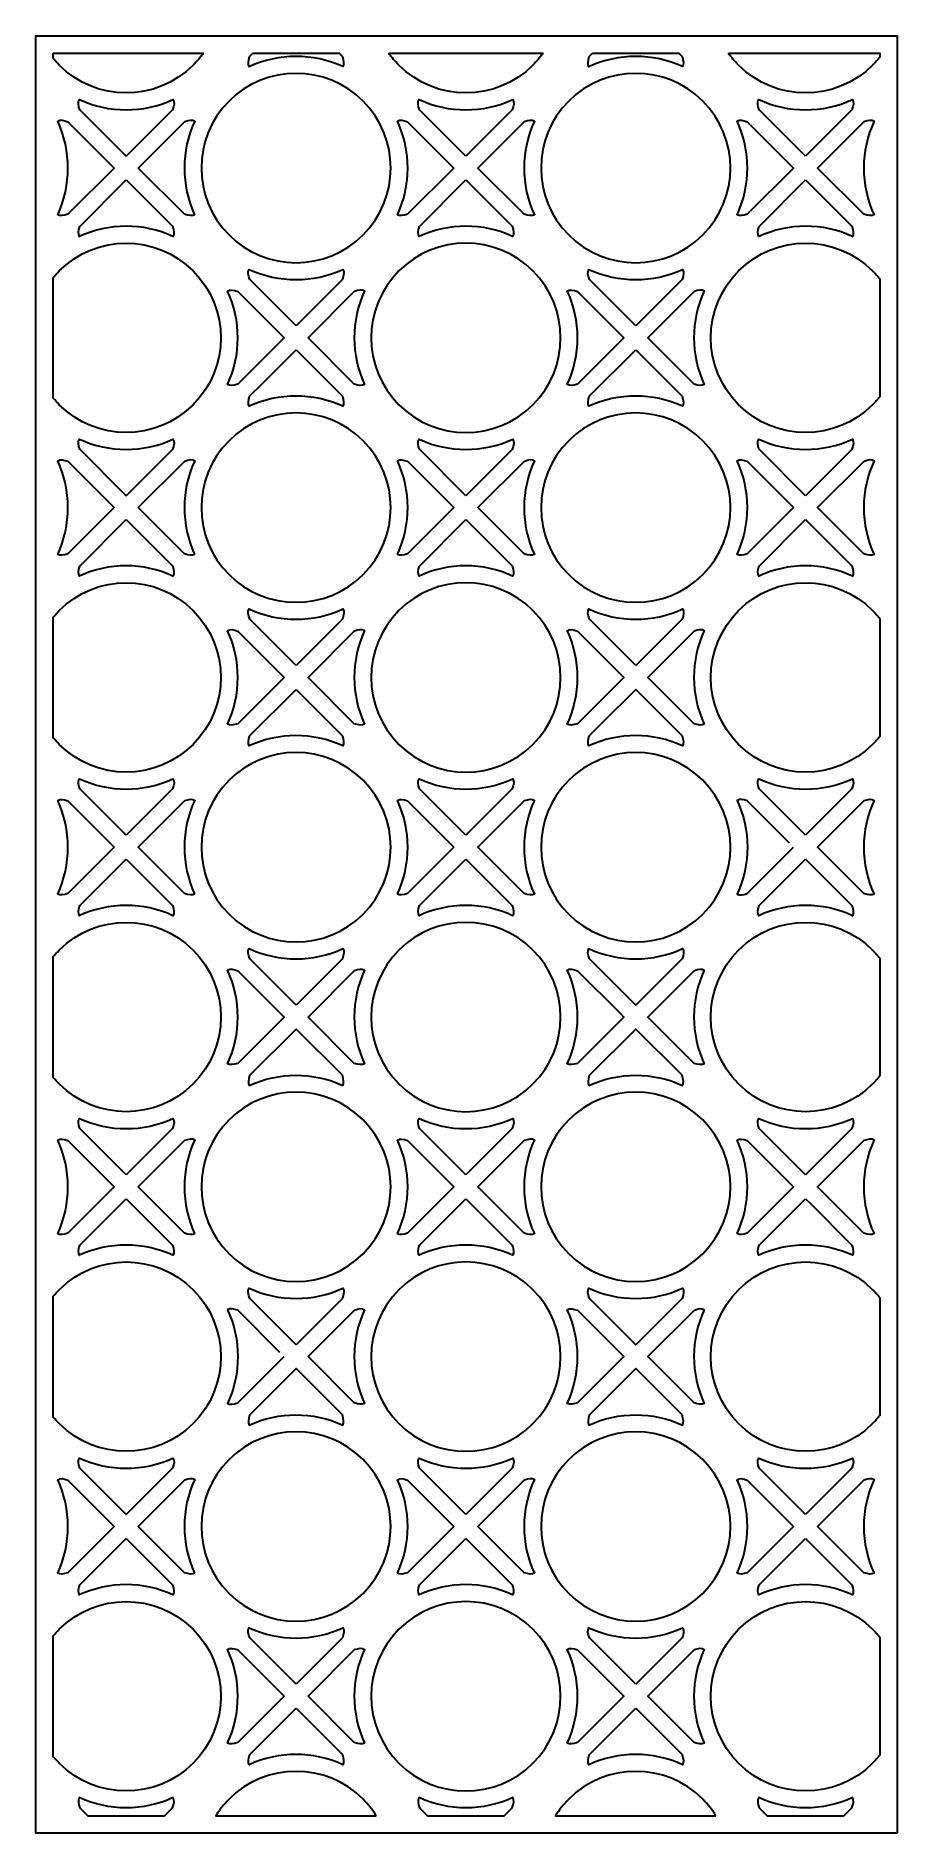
# Model space of a CAD drawing. Header units: centimetres. Extents: x 9.7 to 18.1, y -8.7 to 8.8.
import ezdxf

# ---------------------------------------------------------------- set-up
doc = ezdxf.new("R2010")
doc.units = ezdxf.units.CM
doc.header["$MEASUREMENT"] = 0
doc.layers.add('layer 1', color=7, linetype='Continuous')

msp = doc.modelspace()

# ---------------------------------------------------------------- linework, layer by layer
at = {"layer": 'layer 1', "color": 250, "lineweight": 30}
for points, knots in [([(18.11377, -8.70138), (18.11377, -8.70138), (18.11377, -8.64217), (18.11377, -8.64217), (18.11377, -8.64217), (18.11377, -8.64217), (18.11377, -8.53268), (18.11377, -8.53268), (18.11377, -8.53268), (18.11377, -8.53268), (18.11377, 8.63206), (18.11377, 8.63206), (18.11377, 8.63206), (18.11377, 8.63206), (18.11377, 8.75007), (18.11377, 8.75007), (18.11377, 8.75007), (18.11377, 8.75007), (18.11377, 8.80077), (18.11377, 8.80077), (18.11377, 8.80077), (18.11377, 8.80077), (9.89857, 8.80077), (9.89857, 8.80077), (9.89857, 8.80077), (9.89857, 8.80077), (9.85576, 8.80077), (9.85576, 8.80077), (9.85576, 8.80077), (9.85576, 8.80077), (9.72986, 8.80077), (9.72986, 8.80077), (9.72986, 8.80077), (9.72986, 8.80077), (9.72986, -8.53268), (9.72986, -8.53268), (9.72986, -8.53268), (9.72986, -8.53268), (9.72986, -8.56757), (9.72986, -8.56757), (9.72986, -8.56757), (9.72986, -8.56757), (9.72986, -8.70138), (9.72986, -8.70138), (9.72986, -8.70138), (9.72986, -8.70138), (18.11377, -8.70138), (18.11377, -8.70138)], [0, 0, 0, 0, 0.07692308, 0.07692308, 0.07692308, 0.07692308, 0.15384615, 0.15384615, 0.15384615, 0.15384615, 0.23076923, 0.23076923, 0.23076923, 0.23076923, 0.30769231, 0.30769231, 0.30769231, 0.30769231, 0.38461538, 0.38461538, 0.38461538, 0.38461538, 0.46153846, 0.46153846, 0.46153846, 0.46153846, 0.53846154, 0.53846154, 0.53846154, 0.53846154, 0.61538462, 0.61538462, 0.61538462, 0.61538462, 0.69230769, 0.69230769, 0.69230769, 0.69230769, 0.76923077, 0.76923077, 0.76923077, 0.76923077, 0.84615385, 0.84615385, 0.84615385, 0.84615385, 1, 1, 1, 1]), ([(9.89857, 8.63206), (9.89857, 8.63206), (9.89857, 8.57957), (9.89857, 8.57957), (9.89857, 8.57957), (9.91671, 8.55773), (9.93596, 8.53651), (9.95643, 8.51603), (9.95643, 8.51603), (10.31647, 8.15598), (10.90047, 8.15598), (11.26053, 8.51603), (11.26053, 8.51603), (11.29705, 8.55255), (11.3298, 8.5914), (11.35891, 8.63206), (11.35891, 8.63206), (11.35891, 8.63206), (9.89857, 8.63206), (9.89857, 8.63206)], [0, 0, 0, 0, 0.16666667, 0.16666667, 0.16666667, 0.16666667, 0.33333333, 0.33333333, 0.33333333, 0.33333333, 0.5, 0.5, 0.5, 0.5, 0.66666667, 0.66666667, 0.66666667, 0.66666667, 1, 1, 1, 1]), ([(11.84273, 8.63206), (11.84273, 8.63206), (11.80983, 8.59917), (11.80983, 8.59917), (11.80983, 8.59917), (11.79645, 8.55727), (11.79264, 8.52281), (11.80692, 8.50229), (11.80692, 8.50229), (11.80692, 8.50229), (11.80577, 8.50115), (11.80577, 8.50115), (11.80577, 8.50115), (12.09422, 8.63448), (12.42905, 8.63463), (12.71758, 8.50159), (12.71758, 8.50159), (12.73151, 8.5227), (12.72702, 8.558), (12.71304, 8.6007), (12.71304, 8.6007), (12.71304, 8.6007), (12.68168, 8.63206), (12.68168, 8.63206), (12.68168, 8.63206), (12.68168, 8.63206), (11.84273, 8.63206), (11.84273, 8.63206)], [0, 0, 0, 0, 0.125, 0.125, 0.125, 0.125, 0.25, 0.25, 0.25, 0.25, 0.375, 0.375, 0.375, 0.375, 0.5, 0.5, 0.5, 0.5, 0.625, 0.625, 0.625, 0.625, 0.75, 0.75, 0.75, 0.75, 1, 1, 1, 1]), ([(13.16548, 8.63206), (13.19459, 8.5914), (13.22734, 8.55255), (13.26386, 8.51603), (13.26386, 8.51603), (13.62391, 8.15598), (14.20792, 8.15598), (14.56798, 8.51603), (14.56798, 8.51603), (14.60449, 8.55255), (14.63724, 8.5914), (14.66635, 8.63206), (14.66635, 8.63206), (14.66635, 8.63206), (13.16548, 8.63206), (13.16548, 8.63206)], [0, 0, 0, 0, 0.2, 0.2, 0.2, 0.2, 0.4, 0.4, 0.4, 0.4, 0.6, 0.6, 0.6, 0.6, 1, 1, 1, 1]), ([(15.15014, 8.63206), (15.15014, 8.63206), (15.11725, 8.59917), (15.11725, 8.59917), (15.11725, 8.59917), (15.10389, 8.55727), (15.10008, 8.52281), (15.11435, 8.50229), (15.11435, 8.50229), (15.11435, 8.50229), (15.11321, 8.50115), (15.11321, 8.50115), (15.11321, 8.50115), (15.40165, 8.63448), (15.73647, 8.63463), (16.02502, 8.50159), (16.02502, 8.50159), (16.03893, 8.5227), (16.03445, 8.558), (16.02048, 8.6007), (16.02048, 8.6007), (16.02048, 8.6007), (15.98912, 8.63206), (15.98912, 8.63206), (15.98912, 8.63206), (15.98912, 8.63206), (15.15014, 8.63206), (15.15014, 8.63206)], [0, 0, 0, 0, 0.125, 0.125, 0.125, 0.125, 0.25, 0.25, 0.25, 0.25, 0.375, 0.375, 0.375, 0.375, 0.5, 0.5, 0.5, 0.5, 0.625, 0.625, 0.625, 0.625, 0.75, 0.75, 0.75, 0.75, 1, 1, 1, 1]), ([(16.4729, 8.63206), (16.50201, 8.5914), (16.53476, 8.55255), (16.57127, 8.51603), (16.57127, 8.51603), (16.93134, 8.15598), (17.51534, 8.15598), (17.8754, 8.51603), (17.8754, 8.51603), (17.90038, 8.54101), (17.92356, 8.5671), (17.94507, 8.59408), (17.94507, 8.59408), (17.94507, 8.59408), (17.94507, 8.63206), (17.94507, 8.63206), (17.94507, 8.63206), (17.94507, 8.63206), (16.4729, 8.63206), (16.4729, 8.63206)], [0, 0, 0, 0, 0.16666667, 0.16666667, 0.16666667, 0.16666667, 0.33333333, 0.33333333, 0.33333333, 0.33333333, 0.5, 0.5, 0.5, 0.5, 0.66666667, 0.66666667, 0.66666667, 0.66666667, 1, 1, 1, 1]), ([(11.61013, 8.16644), (11.9702, 8.52649), (12.5542, 8.52649), (12.91425, 8.16644), (12.91425, 8.16644), (13.27432, 7.80638), (13.27432, 7.22238), (12.91425, 6.86232), (12.91425, 6.86232), (12.5542, 6.50227), (11.9702, 6.50227), (11.61013, 6.86232), (11.61013, 6.86232), (11.25008, 7.22238), (11.25008, 7.80638), (11.61013, 8.16644)], [0, 0, 0, 0, 0.2, 0.2, 0.2, 0.2, 0.4, 0.4, 0.4, 0.4, 0.6, 0.6, 0.6, 0.6, 1, 1, 1, 1]), ([(14.91757, 8.16644), (15.27764, 8.52649), (15.86164, 8.52649), (16.22169, 8.16644), (16.22169, 8.16644), (16.58173, 7.80638), (16.58173, 7.22238), (16.22169, 6.86232), (16.22169, 6.86232), (15.86164, 6.50227), (15.27764, 6.50227), (14.91757, 6.86232), (14.91757, 6.86232), (14.55752, 7.22238), (14.55752, 7.80638), (14.91757, 8.16644)], [0, 0, 0, 0, 0.2, 0.2, 0.2, 0.2, 0.4, 0.4, 0.4, 0.4, 0.6, 0.6, 0.6, 0.6, 1, 1, 1, 1]), ([(10.60849, 7.63092), (10.60849, 7.63092), (11.05969, 8.08212), (11.05969, 8.08212), (11.05969, 8.08212), (11.07344, 8.12119), (11.08277, 8.15808), (11.06398, 8.18093), (11.06398, 8.18093), (10.77573, 8.04799), (10.44115, 8.04798), (10.15291, 8.18091), (10.15291, 8.18091), (10.1342, 8.15808), (10.1434, 8.12128), (10.15714, 8.08226), (10.15714, 8.08226), (10.15714, 8.08226), (10.60848, 7.63092), (10.60848, 7.63092), (10.60848, 7.63092), (10.60848, 7.63092), (10.60849, 7.63092), (10.60849, 7.63092)], [0, 0, 0, 0, 0.14285714, 0.14285714, 0.14285714, 0.14285714, 0.28571429, 0.28571429, 0.28571429, 0.28571429, 0.42857143, 0.42857143, 0.42857143, 0.42857143, 0.57142857, 0.57142857, 0.57142857, 0.57142857, 0.71428571, 0.71428571, 0.71428571, 0.71428571, 1, 1, 1, 1]), ([(13.91591, 7.63092), (13.91591, 7.63092), (14.36712, 8.08214), (14.36712, 8.08214), (14.36712, 8.08214), (14.38088, 8.12121), (14.39019, 8.15808), (14.37141, 8.18093), (14.37141, 8.18093), (14.08315, 8.04799), (13.74859, 8.04798), (13.46035, 8.18091), (13.46035, 8.18091), (13.44161, 8.15808), (13.45083, 8.12128), (13.46457, 8.08226), (13.46457, 8.08226), (13.46457, 8.08226), (13.91591, 7.63092), (13.91591, 7.63092)], [0, 0, 0, 0, 0.16666667, 0.16666667, 0.16666667, 0.16666667, 0.33333333, 0.33333333, 0.33333333, 0.33333333, 0.5, 0.5, 0.5, 0.5, 0.66666667, 0.66666667, 0.66666667, 0.66666667, 1, 1, 1, 1]), ([(17.22335, 7.63092), (17.22335, 7.63092), (17.67458, 8.08215), (17.67458, 8.08215), (17.67458, 8.08215), (17.68831, 8.12121), (17.69764, 8.15808), (17.67885, 8.18093), (17.67885, 8.18093), (17.39059, 8.04799), (17.05602, 8.04798), (16.76778, 8.18091), (16.76778, 8.18091), (16.74906, 8.15808), (16.75827, 8.12128), (16.772, 8.08228), (16.772, 8.08228), (16.772, 8.08228), (17.22335, 7.63092), (17.22335, 7.63092)], [0, 0, 0, 0, 0.16666667, 0.16666667, 0.16666667, 0.16666667, 0.33333333, 0.33333333, 0.33333333, 0.33333333, 0.5, 0.5, 0.5, 0.5, 0.66666667, 0.66666667, 0.66666667, 0.66666667, 1, 1, 1, 1]), ([(10.04104, 7.06349), (10.04104, 7.06349), (10.49192, 7.51437), (10.49192, 7.51437), (10.49192, 7.51437), (10.49192, 7.51437), (10.04065, 7.96565), (10.04065, 7.96565), (10.04065, 7.96565), (10.00156, 7.9794), (9.96474, 7.98868), (9.94189, 7.96987), (9.94189, 7.96987), (10.07478, 7.68166), (10.07481, 7.3472), (9.94193, 7.05896), (9.94193, 7.05896), (9.96303, 7.04506), (9.99833, 7.04951), (10.04104, 7.06349)], [0, 0, 0, 0, 0.16666667, 0.16666667, 0.16666667, 0.16666667, 0.33333333, 0.33333333, 0.33333333, 0.33333333, 0.5, 0.5, 0.5, 0.5, 0.66666667, 0.66666667, 0.66666667, 0.66666667, 1, 1, 1, 1]), ([(10.72504, 7.51437), (10.72504, 7.51437), (11.17595, 7.06344), (11.17595, 7.06344), (11.17595, 7.06344), (11.2186, 7.04951), (11.25385, 7.04506), (11.27493, 7.05893), (11.27493, 7.05893), (11.14188, 7.34749), (11.14203, 7.68238), (11.27539, 7.97082), (11.27539, 7.97082), (11.25321, 7.98993), (11.21733, 7.98162), (11.17902, 7.96836), (11.17902, 7.96836), (11.17902, 7.96836), (10.72504, 7.51437), (10.72504, 7.51437)], [0, 0, 0, 0, 0.16666667, 0.16666667, 0.16666667, 0.16666667, 0.33333333, 0.33333333, 0.33333333, 0.33333333, 0.5, 0.5, 0.5, 0.5, 0.66666667, 0.66666667, 0.66666667, 0.66666667, 1, 1, 1, 1]), ([(13.34848, 7.06349), (13.34848, 7.06349), (13.79937, 7.51437), (13.79937, 7.51437), (13.79937, 7.51437), (13.79937, 7.51437), (13.34809, 7.96565), (13.34809, 7.96565), (13.34809, 7.96565), (13.309, 7.9794), (13.27217, 7.98868), (13.24933, 7.96987), (13.24933, 7.96987), (13.38222, 7.68166), (13.38225, 7.3472), (13.24936, 7.05896), (13.24936, 7.05896), (13.27046, 7.04506), (13.30576, 7.04951), (13.34848, 7.06349)], [0, 0, 0, 0, 0.16666667, 0.16666667, 0.16666667, 0.16666667, 0.33333333, 0.33333333, 0.33333333, 0.33333333, 0.5, 0.5, 0.5, 0.5, 0.66666667, 0.66666667, 0.66666667, 0.66666667, 1, 1, 1, 1]), ([(14.48644, 7.96836), (14.48644, 7.96836), (14.03246, 7.51437), (14.03246, 7.51437), (14.03246, 7.51437), (14.03246, 7.51437), (14.48339, 7.06344), (14.48339, 7.06344), (14.48339, 7.06344), (14.52603, 7.04951), (14.56128, 7.04506), (14.58238, 7.05893), (14.58238, 7.05893), (14.4493, 7.34749), (14.44947, 7.68238), (14.58282, 7.97082), (14.58282, 7.97082), (14.56065, 7.98993), (14.52475, 7.98162), (14.48644, 7.96836)], [0, 0, 0, 0, 0.16666667, 0.16666667, 0.16666667, 0.16666667, 0.33333333, 0.33333333, 0.33333333, 0.33333333, 0.5, 0.5, 0.5, 0.5, 0.66666667, 0.66666667, 0.66666667, 0.66666667, 1, 1, 1, 1]), ([(16.65592, 7.0635), (16.65592, 7.0635), (17.10679, 7.51436), (17.10679, 7.51436), (17.10679, 7.51436), (17.10679, 7.51436), (16.65552, 7.96565), (16.65552, 7.96565), (16.65552, 7.96565), (16.61642, 7.9794), (16.57961, 7.98868), (16.55675, 7.96987), (16.55675, 7.96987), (16.68964, 7.68166), (16.68967, 7.3472), (16.55679, 7.05896), (16.55679, 7.05896), (16.57789, 7.04504), (16.61322, 7.04951), (16.65592, 7.0635)], [0, 0, 0, 0, 0.16666667, 0.16666667, 0.16666667, 0.16666667, 0.33333333, 0.33333333, 0.33333333, 0.33333333, 0.5, 0.5, 0.5, 0.5, 0.66666667, 0.66666667, 0.66666667, 0.66666667, 1, 1, 1, 1]), ([(17.79388, 7.96836), (17.79388, 7.96836), (17.3399, 7.51437), (17.3399, 7.51437), (17.3399, 7.51437), (17.3399, 7.51437), (17.79081, 7.06345), (17.79081, 7.06345), (17.79081, 7.06345), (17.83345, 7.04951), (17.86872, 7.04506), (17.88979, 7.05893), (17.88979, 7.05893), (17.75673, 7.34749), (17.7569, 7.68238), (17.89026, 7.97082), (17.89026, 7.97082), (17.86808, 7.98993), (17.83219, 7.98162), (17.79388, 7.96836)], [0, 0, 0, 0, 0.16666667, 0.16666667, 0.16666667, 0.16666667, 0.33333333, 0.33333333, 0.33333333, 0.33333333, 0.5, 0.5, 0.5, 0.5, 0.66666667, 0.66666667, 0.66666667, 0.66666667, 1, 1, 1, 1]), ([(10.60848, 7.39783), (10.60848, 7.39783), (10.15611, 6.94546), (10.15611, 6.94546), (10.15611, 6.94546), (10.14274, 6.90357), (10.13893, 6.86908), (10.15319, 6.84858), (10.15319, 6.84858), (10.15319, 6.84858), (10.15206, 6.84744), (10.15206, 6.84744), (10.15206, 6.84744), (10.4405, 6.98077), (10.77533, 6.9809), (11.06388, 6.84788), (11.06388, 6.84788), (11.07779, 6.86898), (11.07329, 6.90427), (11.05934, 6.94698), (11.05934, 6.94698), (11.05934, 6.94698), (10.60848, 7.39783), (10.60848, 7.39783)], [0, 0, 0, 0, 0.14285714, 0.14285714, 0.14285714, 0.14285714, 0.28571429, 0.28571429, 0.28571429, 0.28571429, 0.42857143, 0.42857143, 0.42857143, 0.42857143, 0.57142857, 0.57142857, 0.57142857, 0.57142857, 0.71428571, 0.71428571, 0.71428571, 0.71428571, 1, 1, 1, 1]), ([(13.91591, 7.39783), (13.91591, 7.39783), (13.46354, 6.94546), (13.46354, 6.94546), (13.46354, 6.94546), (13.45017, 6.90357), (13.44637, 6.86908), (13.46063, 6.84858), (13.46063, 6.84858), (13.46063, 6.84858), (13.45949, 6.84744), (13.45949, 6.84744), (13.45949, 6.84744), (13.74793, 6.98077), (14.08276, 6.9809), (14.3713, 6.84788), (14.3713, 6.84788), (14.38523, 6.86898), (14.38073, 6.90427), (14.36676, 6.94698), (14.36676, 6.94698), (14.36676, 6.94698), (13.91591, 7.39783), (13.91591, 7.39783)], [0, 0, 0, 0, 0.14285714, 0.14285714, 0.14285714, 0.14285714, 0.28571429, 0.28571429, 0.28571429, 0.28571429, 0.42857143, 0.42857143, 0.42857143, 0.42857143, 0.57142857, 0.57142857, 0.57142857, 0.57142857, 0.71428571, 0.71428571, 0.71428571, 0.71428571, 1, 1, 1, 1]), ([(17.22335, 7.39783), (17.22335, 7.39783), (16.77097, 6.94546), (16.77097, 6.94546), (16.77097, 6.94546), (16.75759, 6.90357), (16.75379, 6.86908), (16.76807, 6.84858), (16.76807, 6.84858), (16.76807, 6.84858), (16.76693, 6.84744), (16.76693, 6.84744), (16.76693, 6.84744), (17.05537, 6.98077), (17.39021, 6.9809), (17.67875, 6.84788), (17.67875, 6.84788), (17.69266, 6.86898), (17.68816, 6.90427), (17.67418, 6.94698), (17.67418, 6.94698), (17.67418, 6.94698), (17.22335, 7.39783), (17.22335, 7.39783)], [0, 0, 0, 0, 0.14285714, 0.14285714, 0.14285714, 0.14285714, 0.28571429, 0.28571429, 0.28571429, 0.28571429, 0.42857143, 0.42857143, 0.42857143, 0.42857143, 0.57142857, 0.57142857, 0.57142857, 0.57142857, 0.71428571, 0.71428571, 0.71428571, 0.71428571, 1, 1, 1, 1]), ([(9.89857, 5.27215), (9.91671, 5.25031), (9.93596, 5.22909), (9.95643, 5.20861), (9.95643, 5.20861), (10.31647, 4.84855), (10.90047, 4.84855), (11.26053, 5.20861), (11.26053, 5.20861), (11.62059, 5.56866), (11.62059, 6.15267), (11.26053, 6.51273), (11.26053, 6.51273), (10.90047, 6.87278), (10.31647, 6.87278), (9.95643, 6.51273), (9.95643, 6.51273), (9.93596, 6.49226), (9.91671, 6.47102), (9.89857, 6.44919), (9.89857, 6.44919), (9.89857, 6.44919), (9.89857, 5.27215), (9.89857, 5.27215)], [0, 0, 0, 0, 0.14285714, 0.14285714, 0.14285714, 0.14285714, 0.28571429, 0.28571429, 0.28571429, 0.28571429, 0.42857143, 0.42857143, 0.42857143, 0.42857143, 0.57142857, 0.57142857, 0.57142857, 0.57142857, 0.71428571, 0.71428571, 0.71428571, 0.71428571, 1, 1, 1, 1]), ([(13.26386, 6.51273), (13.62391, 6.87278), (14.20792, 6.87278), (14.56798, 6.51273), (14.56798, 6.51273), (14.92803, 6.15267), (14.92803, 5.56866), (14.56798, 5.20861), (14.56798, 5.20861), (14.20792, 4.84855), (13.62391, 4.84855), (13.26386, 5.20861), (13.26386, 5.20861), (12.90379, 5.56866), (12.90379, 6.15267), (13.26386, 6.51273)], [0, 0, 0, 0, 0.2, 0.2, 0.2, 0.2, 0.4, 0.4, 0.4, 0.4, 0.6, 0.6, 0.6, 0.6, 1, 1, 1, 1]), ([(17.94507, 6.43467), (17.92356, 6.46166), (17.90038, 6.48775), (17.8754, 6.51273), (17.8754, 6.51273), (17.51534, 6.87278), (16.93134, 6.87278), (16.57127, 6.51273), (16.57127, 6.51273), (16.21123, 6.15267), (16.21123, 5.56866), (16.57127, 5.20861), (16.57127, 5.20861), (16.93134, 4.84855), (17.51534, 4.84855), (17.8754, 5.20861), (17.8754, 5.20861), (17.90038, 5.23359), (17.92356, 5.25968), (17.94507, 5.28666), (17.94507, 5.28666), (17.94507, 5.28666), (17.94507, 6.43467), (17.94507, 6.43467)], [0, 0, 0, 0, 0.14285714, 0.14285714, 0.14285714, 0.14285714, 0.28571429, 0.28571429, 0.28571429, 0.28571429, 0.42857143, 0.42857143, 0.42857143, 0.42857143, 0.57142857, 0.57142857, 0.57142857, 0.57142857, 0.71428571, 0.71428571, 0.71428571, 0.71428571, 1, 1, 1, 1]), ([(12.2622, 5.97719), (12.2622, 5.97719), (12.7134, 6.42841), (12.7134, 6.42841), (12.7134, 6.42841), (12.72717, 6.46749), (12.73649, 6.50436), (12.7177, 6.52722), (12.7177, 6.52722), (12.42944, 6.39426), (12.09488, 6.39426), (11.80664, 6.5272), (11.80664, 6.5272), (11.78791, 6.50436), (11.79712, 6.46756), (11.81085, 6.42854), (11.81085, 6.42854), (11.81085, 6.42854), (12.2622, 5.97719), (12.2622, 5.97719)], [0, 0, 0, 0, 0.16666667, 0.16666667, 0.16666667, 0.16666667, 0.33333333, 0.33333333, 0.33333333, 0.33333333, 0.5, 0.5, 0.5, 0.5, 0.66666667, 0.66666667, 0.66666667, 0.66666667, 1, 1, 1, 1]), ([(15.56963, 5.97719), (15.56963, 5.97719), (16.02084, 6.42841), (16.02084, 6.42841), (16.02084, 6.42841), (16.03461, 6.46749), (16.04391, 6.50436), (16.02512, 6.52722), (16.02512, 6.52722), (15.73688, 6.39426), (15.4023, 6.39426), (15.11407, 6.5272), (15.11407, 6.5272), (15.09534, 6.50436), (15.10454, 6.46756), (15.11828, 6.42854), (15.11828, 6.42854), (15.11828, 6.42854), (15.56963, 5.97719), (15.56963, 5.97719)], [0, 0, 0, 0, 0.16666667, 0.16666667, 0.16666667, 0.16666667, 0.33333333, 0.33333333, 0.33333333, 0.33333333, 0.5, 0.5, 0.5, 0.5, 0.66666667, 0.66666667, 0.66666667, 0.66666667, 1, 1, 1, 1]), ([(11.6948, 5.40979), (11.6948, 5.40979), (12.14566, 5.86065), (12.14566, 5.86065), (12.14566, 5.86065), (12.14566, 5.86065), (11.69438, 6.31194), (11.69438, 6.31194), (11.69438, 6.31194), (11.65527, 6.3257), (11.61845, 6.33497), (11.5956, 6.31616), (11.5956, 6.31616), (11.72849, 6.02794), (11.72852, 5.69348), (11.59564, 5.40525), (11.59564, 5.40525), (11.61676, 5.39132), (11.65206, 5.3958), (11.6948, 5.40979)], [0, 0, 0, 0, 0.16666667, 0.16666667, 0.16666667, 0.16666667, 0.33333333, 0.33333333, 0.33333333, 0.33333333, 0.5, 0.5, 0.5, 0.5, 0.66666667, 0.66666667, 0.66666667, 0.66666667, 1, 1, 1, 1]), ([(12.83274, 6.31465), (12.83274, 6.31465), (12.37874, 5.86067), (12.37874, 5.86067), (12.37874, 5.86067), (12.37874, 5.86067), (12.37874, 5.86065), (12.37874, 5.86065), (12.37874, 5.86065), (12.37874, 5.86065), (12.82965, 5.40975), (12.82965, 5.40975), (12.82965, 5.40975), (12.8723, 5.3958), (12.90757, 5.39135), (12.92865, 5.40522), (12.92865, 5.40522), (12.79559, 5.69378), (12.79576, 6.02865), (12.92911, 6.3171), (12.92911, 6.3171), (12.90694, 6.33621), (12.87104, 6.32791), (12.83274, 6.31465)], [0, 0, 0, 0, 0.14285714, 0.14285714, 0.14285714, 0.14285714, 0.28571429, 0.28571429, 0.28571429, 0.28571429, 0.42857143, 0.42857143, 0.42857143, 0.42857143, 0.57142857, 0.57142857, 0.57142857, 0.57142857, 0.71428571, 0.71428571, 0.71428571, 0.71428571, 1, 1, 1, 1]), ([(15.00223, 5.40979), (15.00223, 5.40979), (15.45309, 5.86065), (15.45309, 5.86065), (15.45309, 5.86065), (15.45309, 5.86065), (15.0018, 6.31194), (15.0018, 6.31194), (15.0018, 6.31194), (14.9627, 6.3257), (14.92588, 6.33497), (14.90303, 6.31616), (14.90303, 6.31616), (15.03593, 6.02794), (15.03596, 5.69348), (14.90308, 5.40525), (14.90308, 5.40525), (14.92417, 5.39132), (14.95951, 5.3958), (15.00223, 5.40979)], [0, 0, 0, 0, 0.16666667, 0.16666667, 0.16666667, 0.16666667, 0.33333333, 0.33333333, 0.33333333, 0.33333333, 0.5, 0.5, 0.5, 0.5, 0.66666667, 0.66666667, 0.66666667, 0.66666667, 1, 1, 1, 1]), ([(16.14017, 6.31465), (16.14017, 6.31465), (15.68618, 5.86067), (15.68618, 5.86067), (15.68618, 5.86067), (15.68618, 5.86067), (16.13712, 5.40973), (16.13712, 5.40973), (16.13712, 5.40973), (16.17974, 5.3958), (16.21499, 5.39137), (16.23608, 5.40522), (16.23608, 5.40522), (16.10303, 5.69378), (16.10317, 6.02865), (16.23653, 6.3171), (16.23653, 6.3171), (16.21436, 6.33621), (16.17848, 6.32791), (16.14017, 6.31465)], [0, 0, 0, 0, 0.16666667, 0.16666667, 0.16666667, 0.16666667, 0.33333333, 0.33333333, 0.33333333, 0.33333333, 0.5, 0.5, 0.5, 0.5, 0.66666667, 0.66666667, 0.66666667, 0.66666667, 1, 1, 1, 1]), ([(12.2622, 5.74411), (12.2622, 5.74411), (11.93202, 5.41394), (11.93202, 5.41394), (11.93202, 5.41394), (11.93202, 5.41394), (11.80983, 5.29173), (11.80983, 5.29173), (11.80983, 5.29173), (11.79645, 5.24984), (11.79264, 5.21536), (11.80692, 5.19487), (11.80692, 5.19487), (11.80692, 5.19487), (11.80577, 5.19372), (11.80577, 5.19372), (11.80577, 5.19372), (12.09422, 5.32705), (12.42905, 5.32719), (12.71758, 5.19416), (12.71758, 5.19416), (12.73151, 5.21526), (12.72702, 5.25056), (12.71304, 5.29326), (12.71304, 5.29326), (12.71304, 5.29326), (12.2622, 5.74411), (12.2622, 5.74411)], [0, 0, 0, 0, 0.125, 0.125, 0.125, 0.125, 0.25, 0.25, 0.25, 0.25, 0.375, 0.375, 0.375, 0.375, 0.5, 0.5, 0.5, 0.5, 0.625, 0.625, 0.625, 0.625, 0.75, 0.75, 0.75, 0.75, 1, 1, 1, 1]), ([(15.56963, 5.74411), (15.56963, 5.74411), (15.11725, 5.29173), (15.11725, 5.29173), (15.11725, 5.29173), (15.10389, 5.24984), (15.10008, 5.21536), (15.11435, 5.19487), (15.11435, 5.19487), (15.11435, 5.19487), (15.11321, 5.19372), (15.11321, 5.19372), (15.11321, 5.19372), (15.40165, 5.32705), (15.73647, 5.32719), (16.02502, 5.19416), (16.02502, 5.19416), (16.03893, 5.21526), (16.03445, 5.25056), (16.02048, 5.29326), (16.02048, 5.29326), (16.02048, 5.29326), (15.56963, 5.74411), (15.56963, 5.74411)], [0, 0, 0, 0, 0.14285714, 0.14285714, 0.14285714, 0.14285714, 0.28571429, 0.28571429, 0.28571429, 0.28571429, 0.42857143, 0.42857143, 0.42857143, 0.42857143, 0.57142857, 0.57142857, 0.57142857, 0.57142857, 0.71428571, 0.71428571, 0.71428571, 0.71428571, 1, 1, 1, 1]), ([(11.61013, 4.85901), (11.9702, 5.21906), (12.5542, 5.21906), (12.91425, 4.85901), (12.91425, 4.85901), (13.27432, 4.49895), (13.27432, 3.91495), (12.91425, 3.55489), (12.91425, 3.55489), (12.5542, 3.19484), (11.9702, 3.19484), (11.61013, 3.55489), (11.61013, 3.55489), (11.25008, 3.91495), (11.25008, 4.49895), (11.61013, 4.85901)], [0, 0, 0, 0, 0.2, 0.2, 0.2, 0.2, 0.4, 0.4, 0.4, 0.4, 0.6, 0.6, 0.6, 0.6, 1, 1, 1, 1]), ([(14.91757, 4.85901), (15.27764, 5.21906), (15.86164, 5.21906), (16.22169, 4.85901), (16.22169, 4.85901), (16.58173, 4.49895), (16.58173, 3.91495), (16.22169, 3.55489), (16.22169, 3.55489), (15.86164, 3.19484), (15.27764, 3.19484), (14.91757, 3.55489), (14.91757, 3.55489), (14.55752, 3.91495), (14.55752, 4.49895), (14.91757, 4.85901)], [0, 0, 0, 0, 0.2, 0.2, 0.2, 0.2, 0.4, 0.4, 0.4, 0.4, 0.6, 0.6, 0.6, 0.6, 1, 1, 1, 1]), ([(10.60849, 4.32348), (10.60849, 4.32348), (11.05969, 4.77468), (11.05969, 4.77468), (11.05969, 4.77468), (11.07344, 4.81377), (11.08277, 4.85065), (11.06398, 4.87351), (11.06398, 4.87351), (10.77573, 4.74055), (10.44115, 4.74054), (10.15291, 4.87347), (10.15291, 4.87347), (10.1342, 4.85065), (10.1434, 4.81384), (10.15715, 4.77481), (10.15715, 4.77481), (10.15715, 4.77481), (10.60848, 4.32348), (10.60848, 4.32348), (10.60848, 4.32348), (10.60848, 4.32348), (10.60849, 4.32348), (10.60849, 4.32348)], [0, 0, 0, 0, 0.14285714, 0.14285714, 0.14285714, 0.14285714, 0.28571429, 0.28571429, 0.28571429, 0.28571429, 0.42857143, 0.42857143, 0.42857143, 0.42857143, 0.57142857, 0.57142857, 0.57142857, 0.57142857, 0.71428571, 0.71428571, 0.71428571, 0.71428571, 1, 1, 1, 1]), ([(13.91591, 4.32348), (13.91591, 4.32348), (14.36712, 4.7747), (14.36712, 4.7747), (14.36712, 4.7747), (14.38088, 4.81379), (14.39019, 4.85065), (14.37141, 4.87351), (14.37141, 4.87351), (14.08315, 4.74055), (13.74859, 4.74054), (13.46035, 4.87347), (13.46035, 4.87347), (13.44161, 4.85065), (13.45083, 4.81384), (13.46459, 4.77481), (13.46459, 4.77481), (13.46459, 4.77481), (13.91591, 4.32348), (13.91591, 4.32348)], [0, 0, 0, 0, 0.16666667, 0.16666667, 0.16666667, 0.16666667, 0.33333333, 0.33333333, 0.33333333, 0.33333333, 0.5, 0.5, 0.5, 0.5, 0.66666667, 0.66666667, 0.66666667, 0.66666667, 1, 1, 1, 1]), ([(17.22335, 4.32348), (17.22335, 4.32348), (17.67458, 4.77471), (17.67458, 4.77471), (17.67458, 4.77471), (17.68831, 4.81379), (17.69764, 4.85065), (17.67885, 4.87351), (17.67885, 4.87351), (17.39059, 4.74055), (17.05602, 4.74054), (16.76778, 4.87347), (16.76778, 4.87347), (16.74906, 4.85065), (16.75827, 4.81385), (16.772, 4.77483), (16.772, 4.77483), (16.772, 4.77483), (17.22335, 4.32348), (17.22335, 4.32348)], [0, 0, 0, 0, 0.16666667, 0.16666667, 0.16666667, 0.16666667, 0.33333333, 0.33333333, 0.33333333, 0.33333333, 0.5, 0.5, 0.5, 0.5, 0.66666667, 0.66666667, 0.66666667, 0.66666667, 1, 1, 1, 1]), ([(10.04107, 3.75608), (10.04107, 3.75608), (10.49192, 4.20693), (10.49192, 4.20693), (10.49192, 4.20693), (10.49192, 4.20693), (10.04065, 4.65821), (10.04065, 4.65821), (10.04065, 4.65821), (10.00156, 4.67197), (9.96474, 4.68125), (9.94189, 4.66246), (9.94189, 4.66246), (10.07478, 4.37423), (10.07481, 4.03977), (9.94193, 3.75154), (9.94193, 3.75154), (9.96303, 3.73761), (9.99836, 3.74208), (10.04107, 3.75608)], [0, 0, 0, 0, 0.16666667, 0.16666667, 0.16666667, 0.16666667, 0.33333333, 0.33333333, 0.33333333, 0.33333333, 0.5, 0.5, 0.5, 0.5, 0.66666667, 0.66666667, 0.66666667, 0.66666667, 1, 1, 1, 1]), ([(10.72502, 4.20693), (10.72502, 4.20693), (11.17595, 3.75601), (11.17595, 3.75601), (11.17595, 3.75601), (11.2186, 3.74208), (11.25385, 3.73764), (11.27493, 3.75151), (11.27493, 3.75151), (11.14188, 4.04006), (11.14203, 4.37495), (11.27539, 4.66338), (11.27539, 4.66338), (11.25321, 4.68251), (11.21733, 4.67419), (11.17902, 4.66092), (11.17902, 4.66092), (11.17902, 4.66092), (10.72502, 4.20693), (10.72502, 4.20693)], [0, 0, 0, 0, 0.16666667, 0.16666667, 0.16666667, 0.16666667, 0.33333333, 0.33333333, 0.33333333, 0.33333333, 0.5, 0.5, 0.5, 0.5, 0.66666667, 0.66666667, 0.66666667, 0.66666667, 1, 1, 1, 1]), ([(13.3485, 3.75608), (13.3485, 3.75608), (13.79937, 4.20693), (13.79937, 4.20693), (13.79937, 4.20693), (13.79937, 4.20693), (13.34809, 4.65821), (13.34809, 4.65821), (13.34809, 4.65821), (13.309, 4.67197), (13.27217, 4.68125), (13.24933, 4.66246), (13.24933, 4.66246), (13.38222, 4.37423), (13.38225, 4.03977), (13.24936, 3.75154), (13.24936, 3.75154), (13.27046, 3.73761), (13.30579, 3.74208), (13.3485, 3.75608)], [0, 0, 0, 0, 0.16666667, 0.16666667, 0.16666667, 0.16666667, 0.33333333, 0.33333333, 0.33333333, 0.33333333, 0.5, 0.5, 0.5, 0.5, 0.66666667, 0.66666667, 0.66666667, 0.66666667, 1, 1, 1, 1]), ([(14.48644, 4.66092), (14.48644, 4.66092), (14.03246, 4.20693), (14.03246, 4.20693), (14.03246, 4.20693), (14.03246, 4.20693), (14.48339, 3.75601), (14.48339, 3.75601), (14.48339, 3.75601), (14.52603, 3.74208), (14.56128, 3.73764), (14.58238, 3.75151), (14.58238, 3.75151), (14.4493, 4.04006), (14.44947, 4.37495), (14.58282, 4.66338), (14.58282, 4.66338), (14.56065, 4.68251), (14.52475, 4.67419), (14.48644, 4.66092)], [0, 0, 0, 0, 0.16666667, 0.16666667, 0.16666667, 0.16666667, 0.33333333, 0.33333333, 0.33333333, 0.33333333, 0.5, 0.5, 0.5, 0.5, 0.66666667, 0.66666667, 0.66666667, 0.66666667, 1, 1, 1, 1]), ([(16.65594, 3.75608), (16.65594, 3.75608), (17.10679, 4.20693), (17.10679, 4.20693), (17.10679, 4.20693), (17.10679, 4.20693), (16.65552, 4.65821), (16.65552, 4.65821), (16.65552, 4.65821), (16.61642, 4.67197), (16.57961, 4.68125), (16.55675, 4.66246), (16.55675, 4.66246), (16.68964, 4.37423), (16.68967, 4.03977), (16.55679, 3.75154), (16.55679, 3.75154), (16.57791, 3.73761), (16.61322, 3.74208), (16.65594, 3.75608)], [0, 0, 0, 0, 0.16666667, 0.16666667, 0.16666667, 0.16666667, 0.33333333, 0.33333333, 0.33333333, 0.33333333, 0.5, 0.5, 0.5, 0.5, 0.66666667, 0.66666667, 0.66666667, 0.66666667, 1, 1, 1, 1]), ([(17.79388, 4.66092), (17.79388, 4.66092), (17.3399, 4.20693), (17.3399, 4.20693), (17.3399, 4.20693), (17.3399, 4.20693), (17.79082, 3.75601), (17.79082, 3.75601), (17.79082, 3.75601), (17.83346, 3.74208), (17.86872, 3.73762), (17.88979, 3.75151), (17.88979, 3.75151), (17.75673, 4.04006), (17.7569, 4.37495), (17.89026, 4.66338), (17.89026, 4.66338), (17.86808, 4.68251), (17.83219, 4.67419), (17.79388, 4.66092)], [0, 0, 0, 0, 0.16666667, 0.16666667, 0.16666667, 0.16666667, 0.33333333, 0.33333333, 0.33333333, 0.33333333, 0.5, 0.5, 0.5, 0.5, 0.66666667, 0.66666667, 0.66666667, 0.66666667, 1, 1, 1, 1]), ([(10.60848, 4.09039), (10.60848, 4.09039), (10.15611, 3.63802), (10.15611, 3.63802), (10.15611, 3.63802), (10.14274, 3.59613), (10.13893, 3.56164), (10.15319, 3.54115), (10.15319, 3.54115), (10.15319, 3.54115), (10.15206, 3.54001), (10.15206, 3.54001), (10.15206, 3.54001), (10.4405, 3.67334), (10.77533, 3.67349), (11.06388, 3.54045), (11.06388, 3.54045), (11.07779, 3.56153), (11.07329, 3.59685), (11.05934, 3.63955), (11.05934, 3.63955), (11.05934, 3.63955), (10.60848, 4.09039), (10.60848, 4.09039)], [0, 0, 0, 0, 0.14285714, 0.14285714, 0.14285714, 0.14285714, 0.28571429, 0.28571429, 0.28571429, 0.28571429, 0.42857143, 0.42857143, 0.42857143, 0.42857143, 0.57142857, 0.57142857, 0.57142857, 0.57142857, 0.71428571, 0.71428571, 0.71428571, 0.71428571, 1, 1, 1, 1]), ([(13.91591, 4.09039), (13.91591, 4.09039), (13.46354, 3.63802), (13.46354, 3.63802), (13.46354, 3.63802), (13.45017, 3.59613), (13.44637, 3.56164), (13.46063, 3.54115), (13.46063, 3.54115), (13.46063, 3.54115), (13.45949, 3.54001), (13.45949, 3.54001), (13.45949, 3.54001), (13.74793, 3.67334), (14.08276, 3.67349), (14.3713, 3.54045), (14.3713, 3.54045), (14.38523, 3.56153), (14.38073, 3.59685), (14.36676, 3.63955), (14.36676, 3.63955), (14.36676, 3.63955), (13.91591, 4.09039), (13.91591, 4.09039)], [0, 0, 0, 0, 0.14285714, 0.14285714, 0.14285714, 0.14285714, 0.28571429, 0.28571429, 0.28571429, 0.28571429, 0.42857143, 0.42857143, 0.42857143, 0.42857143, 0.57142857, 0.57142857, 0.57142857, 0.57142857, 0.71428571, 0.71428571, 0.71428571, 0.71428571, 1, 1, 1, 1]), ([(17.22335, 4.09039), (17.22335, 4.09039), (16.77097, 3.63802), (16.77097, 3.63802), (16.77097, 3.63802), (16.75759, 3.59613), (16.75379, 3.56164), (16.76807, 3.54115), (16.76807, 3.54115), (16.76807, 3.54115), (16.76693, 3.54001), (16.76693, 3.54001), (16.76693, 3.54001), (17.05537, 3.67334), (17.39021, 3.67349), (17.67875, 3.54045), (17.67875, 3.54045), (17.69266, 3.56153), (17.68816, 3.59685), (17.67418, 3.63955), (17.67418, 3.63955), (17.67418, 3.63955), (17.22335, 4.09039), (17.22335, 4.09039)], [0, 0, 0, 0, 0.14285714, 0.14285714, 0.14285714, 0.14285714, 0.28571429, 0.28571429, 0.28571429, 0.28571429, 0.42857143, 0.42857143, 0.42857143, 0.42857143, 0.57142857, 0.57142857, 0.57142857, 0.57142857, 0.71428571, 0.71428571, 0.71428571, 0.71428571, 1, 1, 1, 1]), ([(9.89857, 1.96471), (9.91671, 1.94288), (9.93596, 1.92165), (9.95643, 1.90118), (9.95643, 1.90118), (10.31647, 1.54112), (10.90047, 1.54112), (11.26053, 1.90118), (11.26053, 1.90118), (11.62059, 2.26123), (11.62059, 2.84523), (11.26053, 3.2053), (11.26053, 3.2053), (10.90047, 3.56535), (10.31647, 3.56535), (9.95643, 3.2053), (9.95643, 3.2053), (9.93596, 3.18482), (9.91671, 3.16359), (9.89857, 3.14175), (9.89857, 3.14175), (9.89857, 3.14175), (9.89857, 1.96471), (9.89857, 1.96471)], [0, 0, 0, 0, 0.14285714, 0.14285714, 0.14285714, 0.14285714, 0.28571429, 0.28571429, 0.28571429, 0.28571429, 0.42857143, 0.42857143, 0.42857143, 0.42857143, 0.57142857, 0.57142857, 0.57142857, 0.57142857, 0.71428571, 0.71428571, 0.71428571, 0.71428571, 1, 1, 1, 1]), ([(13.26386, 3.2053), (13.62391, 3.56535), (14.20792, 3.56535), (14.56798, 3.2053), (14.56798, 3.2053), (14.92803, 2.84523), (14.92803, 2.26123), (14.56798, 1.90118), (14.56798, 1.90118), (14.20792, 1.54112), (13.62391, 1.54112), (13.26386, 1.90118), (13.26386, 1.90118), (12.90379, 2.26123), (12.90379, 2.84523), (13.26386, 3.2053)], [0, 0, 0, 0, 0.2, 0.2, 0.2, 0.2, 0.4, 0.4, 0.4, 0.4, 0.6, 0.6, 0.6, 0.6, 1, 1, 1, 1]), ([(17.94507, 3.12724), (17.92356, 3.15422), (17.90038, 3.18032), (17.8754, 3.2053), (17.8754, 3.2053), (17.51534, 3.56535), (16.93134, 3.56535), (16.57127, 3.2053), (16.57127, 3.2053), (16.21123, 2.84523), (16.21123, 2.26123), (16.57127, 1.90118), (16.57127, 1.90118), (16.93134, 1.54112), (17.51534, 1.54112), (17.8754, 1.90118), (17.8754, 1.90118), (17.90038, 1.92615), (17.92356, 1.95224), (17.94507, 1.97922), (17.94507, 1.97922), (17.94507, 1.97922), (17.94507, 3.12724), (17.94507, 3.12724)], [0, 0, 0, 0, 0.14285714, 0.14285714, 0.14285714, 0.14285714, 0.28571429, 0.28571429, 0.28571429, 0.28571429, 0.42857143, 0.42857143, 0.42857143, 0.42857143, 0.57142857, 0.57142857, 0.57142857, 0.57142857, 0.71428571, 0.71428571, 0.71428571, 0.71428571, 1, 1, 1, 1]), ([(12.2622, 2.66977), (12.2622, 2.66977), (12.71342, 3.12099), (12.71342, 3.12099), (12.71342, 3.12099), (12.72717, 3.16007), (12.73649, 3.19694), (12.7177, 3.21978), (12.7177, 3.21978), (12.42944, 3.08684), (12.09488, 3.08683), (11.80664, 3.21976), (11.80664, 3.21976), (11.78791, 3.19694), (11.79712, 3.16015), (11.81085, 3.12112), (11.81085, 3.12112), (11.81085, 3.12112), (12.2622, 2.66977), (12.2622, 2.66977)], [0, 0, 0, 0, 0.16666667, 0.16666667, 0.16666667, 0.16666667, 0.33333333, 0.33333333, 0.33333333, 0.33333333, 0.5, 0.5, 0.5, 0.5, 0.66666667, 0.66666667, 0.66666667, 0.66666667, 1, 1, 1, 1]), ([(15.56963, 2.66977), (15.56963, 2.66977), (16.02085, 3.12099), (16.02085, 3.12099), (16.02085, 3.12099), (16.03461, 3.16007), (16.04391, 3.19694), (16.02512, 3.21978), (16.02512, 3.21978), (15.73688, 3.08684), (15.4023, 3.08683), (15.11407, 3.21976), (15.11407, 3.21976), (15.09534, 3.19694), (15.10454, 3.16015), (15.11828, 3.12112), (15.11828, 3.12112), (15.11828, 3.12112), (15.56963, 2.66977), (15.56963, 2.66977)], [0, 0, 0, 0, 0.16666667, 0.16666667, 0.16666667, 0.16666667, 0.33333333, 0.33333333, 0.33333333, 0.33333333, 0.5, 0.5, 0.5, 0.5, 0.66666667, 0.66666667, 0.66666667, 0.66666667, 1, 1, 1, 1]), ([(11.69478, 2.10236), (11.69478, 2.10236), (12.14566, 2.55321), (12.14566, 2.55321), (12.14566, 2.55321), (12.14566, 2.55321), (11.69438, 3.0045), (11.69438, 3.0045), (11.69438, 3.0045), (11.65527, 3.01825), (11.61845, 3.02754), (11.5956, 3.00872), (11.5956, 3.00872), (11.72849, 2.72051), (11.72852, 2.38606), (11.59564, 2.09781), (11.59564, 2.09781), (11.61674, 2.08387), (11.65206, 2.08836), (11.69478, 2.10236)], [0, 0, 0, 0, 0.16666667, 0.16666667, 0.16666667, 0.16666667, 0.33333333, 0.33333333, 0.33333333, 0.33333333, 0.5, 0.5, 0.5, 0.5, 0.66666667, 0.66666667, 0.66666667, 0.66666667, 1, 1, 1, 1]), ([(12.83274, 3.00721), (12.83274, 3.00721), (12.37874, 2.55323), (12.37874, 2.55323), (12.37874, 2.55323), (12.37874, 2.55323), (12.82966, 2.10231), (12.82966, 2.10231), (12.82966, 2.10231), (12.8723, 2.08836), (12.90757, 2.08391), (12.92865, 2.09778), (12.92865, 2.09778), (12.79559, 2.38634), (12.79576, 2.72124), (12.92911, 3.00965), (12.92911, 3.00965), (12.90694, 3.02879), (12.87104, 3.02047), (12.83274, 3.00721)], [0, 0, 0, 0, 0.16666667, 0.16666667, 0.16666667, 0.16666667, 0.33333333, 0.33333333, 0.33333333, 0.33333333, 0.5, 0.5, 0.5, 0.5, 0.66666667, 0.66666667, 0.66666667, 0.66666667, 1, 1, 1, 1]), ([(15.00222, 2.10236), (15.00222, 2.10236), (15.45309, 2.55323), (15.45309, 2.55323), (15.45309, 2.55323), (15.45309, 2.55323), (15.41321, 2.59311), (15.41321, 2.59311), (15.41321, 2.59311), (15.41321, 2.59311), (15.0018, 3.0045), (15.0018, 3.0045), (15.0018, 3.0045), (14.9627, 3.01825), (14.92588, 3.02754), (14.90303, 3.00872), (14.90303, 3.00872), (15.03593, 2.72051), (15.03596, 2.38606), (14.90308, 2.09781), (14.90308, 2.09781), (14.92417, 2.08387), (14.95951, 2.08836), (15.00222, 2.10236)], [0, 0, 0, 0, 0.14285714, 0.14285714, 0.14285714, 0.14285714, 0.28571429, 0.28571429, 0.28571429, 0.28571429, 0.42857143, 0.42857143, 0.42857143, 0.42857143, 0.57142857, 0.57142857, 0.57142857, 0.57142857, 0.71428571, 0.71428571, 0.71428571, 0.71428571, 1, 1, 1, 1]), ([(16.14017, 3.00721), (16.14017, 3.00721), (15.68618, 2.55323), (15.68618, 2.55323), (15.68618, 2.55323), (15.68618, 2.55323), (16.13712, 2.1023), (16.13712, 2.1023), (16.13712, 2.1023), (16.17974, 2.08836), (16.21499, 2.08392), (16.23608, 2.09778), (16.23608, 2.09778), (16.10303, 2.38634), (16.10317, 2.72124), (16.23653, 3.00965), (16.23653, 3.00965), (16.21436, 3.02879), (16.17848, 3.02047), (16.14017, 3.00721)], [0, 0, 0, 0, 0.16666667, 0.16666667, 0.16666667, 0.16666667, 0.33333333, 0.33333333, 0.33333333, 0.33333333, 0.5, 0.5, 0.5, 0.5, 0.66666667, 0.66666667, 0.66666667, 0.66666667, 1, 1, 1, 1]), ([(12.2622, 2.43669), (12.2622, 2.43669), (11.80983, 1.9843), (11.80983, 1.9843), (11.80983, 1.9843), (11.79645, 1.94242), (11.79264, 1.90793), (11.80692, 1.88743), (11.80692, 1.88743), (11.80692, 1.88743), (11.80577, 1.8863), (11.80577, 1.8863), (11.80577, 1.8863), (12.09422, 2.01961), (12.42905, 2.01976), (12.71758, 1.88671), (12.71758, 1.88671), (12.73151, 1.90783), (12.72702, 1.94312), (12.71304, 1.98583), (12.71304, 1.98583), (12.71304, 1.98583), (12.30202, 2.39686), (12.30202, 2.39686), (12.30202, 2.39686), (12.30202, 2.39686), (12.2622, 2.43669), (12.2622, 2.43669)], [0, 0, 0, 0, 0.125, 0.125, 0.125, 0.125, 0.25, 0.25, 0.25, 0.25, 0.375, 0.375, 0.375, 0.375, 0.5, 0.5, 0.5, 0.5, 0.625, 0.625, 0.625, 0.625, 0.75, 0.75, 0.75, 0.75, 1, 1, 1, 1]), ([(15.23947, 2.10651), (15.23947, 2.10651), (15.11725, 1.98429), (15.11725, 1.98429), (15.11725, 1.98429), (15.10389, 1.94242), (15.10008, 1.90793), (15.11435, 1.88743), (15.11435, 1.88743), (15.11435, 1.88743), (15.11321, 1.8863), (15.11321, 1.8863), (15.11321, 1.8863), (15.40165, 2.01961), (15.73647, 2.01976), (16.02502, 1.88671), (16.02502, 1.88671), (16.03893, 1.90783), (16.03445, 1.94312), (16.02048, 1.98583), (16.02048, 1.98583), (16.02048, 1.98583), (15.60946, 2.39686), (15.60946, 2.39686), (15.60946, 2.39686), (15.60946, 2.39686), (15.56963, 2.43669), (15.56963, 2.43669), (15.56963, 2.43669), (15.56963, 2.43669), (15.23947, 2.10651), (15.23947, 2.10651)], [0, 0, 0, 0, 0.11111111, 0.11111111, 0.11111111, 0.11111111, 0.22222222, 0.22222222, 0.22222222, 0.22222222, 0.33333333, 0.33333333, 0.33333333, 0.33333333, 0.44444444, 0.44444444, 0.44444444, 0.44444444, 0.55555556, 0.55555556, 0.55555556, 0.55555556, 0.66666667, 0.66666667, 0.66666667, 0.66666667, 0.77777778, 0.77777778, 0.77777778, 0.77777778, 1, 1, 1, 1]), ([(11.61013, 1.55156), (11.9702, 1.91163), (12.5542, 1.91163), (12.91425, 1.55156), (12.91425, 1.55156), (13.27432, 1.19152), (13.27432, 0.60751), (12.91425, 0.24747), (12.91425, 0.24747), (12.5542, -0.1126), (11.9702, -0.1126), (11.61013, 0.24747), (11.61013, 0.24747), (11.25008, 0.60751), (11.25008, 1.19152), (11.61013, 1.55156)], [0, 0, 0, 0, 0.2, 0.2, 0.2, 0.2, 0.4, 0.4, 0.4, 0.4, 0.6, 0.6, 0.6, 0.6, 1, 1, 1, 1]), ([(14.91757, 1.55156), (15.27764, 1.91163), (15.86164, 1.91163), (16.22169, 1.55156), (16.22169, 1.55156), (16.58173, 1.19152), (16.58173, 0.60751), (16.22169, 0.24747), (16.22169, 0.24747), (15.86164, -0.1126), (15.27764, -0.1126), (14.91757, 0.24747), (14.91757, 0.24747), (14.55752, 0.60751), (14.55752, 1.19152), (14.91757, 1.55156)], [0, 0, 0, 0, 0.2, 0.2, 0.2, 0.2, 0.4, 0.4, 0.4, 0.4, 0.6, 0.6, 0.6, 0.6, 1, 1, 1, 1]), ([(10.60849, 1.01605), (10.60849, 1.01605), (11.05969, 1.46727), (11.05969, 1.46727), (11.05969, 1.46727), (11.07345, 1.50633), (11.08277, 1.54321), (11.06398, 1.56607), (11.06398, 1.56607), (10.77573, 1.43311), (10.44115, 1.43311), (10.15291, 1.56604), (10.15291, 1.56604), (10.1342, 1.54321), (10.1434, 1.50639), (10.15715, 1.46739), (10.15715, 1.46739), (10.15715, 1.46739), (10.60849, 1.01605), (10.60849, 1.01605)], [0, 0, 0, 0, 0.16666667, 0.16666667, 0.16666667, 0.16666667, 0.33333333, 0.33333333, 0.33333333, 0.33333333, 0.5, 0.5, 0.5, 0.5, 0.66666667, 0.66666667, 0.66666667, 0.66666667, 1, 1, 1, 1]), ([(13.91592, 1.01607), (13.91592, 1.01607), (14.36713, 1.46728), (14.36713, 1.46728), (14.36713, 1.46728), (14.38088, 1.50635), (14.39019, 1.54321), (14.37141, 1.56607), (14.37141, 1.56607), (14.08315, 1.43311), (13.74859, 1.43311), (13.46035, 1.56604), (13.46035, 1.56604), (13.44161, 1.54321), (13.45083, 1.50639), (13.46459, 1.46739), (13.46459, 1.46739), (13.46459, 1.46739), (13.91592, 1.01607), (13.91592, 1.01607)], [0, 0, 0, 0, 0.16666667, 0.16666667, 0.16666667, 0.16666667, 0.33333333, 0.33333333, 0.33333333, 0.33333333, 0.5, 0.5, 0.5, 0.5, 0.66666667, 0.66666667, 0.66666667, 0.66666667, 1, 1, 1, 1]), ([(17.22335, 1.01607), (17.22335, 1.01607), (17.67458, 1.46728), (17.67458, 1.46728), (17.67458, 1.46728), (17.68831, 1.50635), (17.69764, 1.54321), (17.67885, 1.56607), (17.67885, 1.56607), (17.39059, 1.43311), (17.05602, 1.43311), (16.76778, 1.56604), (16.76778, 1.56604), (16.74906, 1.54321), (16.75827, 1.50641), (16.772, 1.4674), (16.772, 1.4674), (16.772, 1.4674), (17.22335, 1.01607), (17.22335, 1.01607)], [0, 0, 0, 0, 0.16666667, 0.16666667, 0.16666667, 0.16666667, 0.33333333, 0.33333333, 0.33333333, 0.33333333, 0.5, 0.5, 0.5, 0.5, 0.66666667, 0.66666667, 0.66666667, 0.66666667, 1, 1, 1, 1]), ([(10.49192, 0.8995), (10.49192, 0.8995), (10.04064, 1.3508), (10.04064, 1.3508), (10.04064, 1.3508), (10.00155, 1.36453), (9.96474, 1.37382), (9.94189, 1.35502), (9.94189, 1.35502), (10.07478, 1.06679), (10.07481, 0.73233), (9.94193, 0.4441), (9.94193, 0.4441), (9.96303, 0.43017), (9.99836, 0.43463), (10.04107, 0.44864), (10.04107, 0.44864), (10.04107, 0.44864), (10.49192, 0.8995), (10.49192, 0.8995)], [0, 0, 0, 0, 0.16666667, 0.16666667, 0.16666667, 0.16666667, 0.33333333, 0.33333333, 0.33333333, 0.33333333, 0.5, 0.5, 0.5, 0.5, 0.66666667, 0.66666667, 0.66666667, 0.66666667, 1, 1, 1, 1]), ([(11.17902, 1.3535), (11.17902, 1.3535), (10.72502, 0.8995), (10.72502, 0.8995), (10.72502, 0.8995), (10.72502, 0.8995), (11.17595, 0.44857), (11.17595, 0.44857), (11.17595, 0.44857), (11.2186, 0.43463), (11.25385, 0.43021), (11.27493, 0.44407), (11.27493, 0.44407), (11.14188, 0.73263), (11.14203, 1.06751), (11.27539, 1.35594), (11.27539, 1.35594), (11.25321, 1.37506), (11.21733, 1.36676), (11.17902, 1.3535)], [0, 0, 0, 0, 0.16666667, 0.16666667, 0.16666667, 0.16666667, 0.33333333, 0.33333333, 0.33333333, 0.33333333, 0.5, 0.5, 0.5, 0.5, 0.66666667, 0.66666667, 0.66666667, 0.66666667, 1, 1, 1, 1]), ([(13.79937, 0.8995), (13.79937, 0.8995), (13.34807, 1.3508), (13.34807, 1.3508), (13.34807, 1.3508), (13.30899, 1.36453), (13.27217, 1.37382), (13.24933, 1.35502), (13.24933, 1.35502), (13.38222, 1.06679), (13.38225, 0.73233), (13.24936, 0.4441), (13.24936, 0.4441), (13.27046, 0.43017), (13.30579, 0.43463), (13.3485, 0.44864), (13.3485, 0.44864), (13.3485, 0.44864), (13.79937, 0.8995), (13.79937, 0.8995)], [0, 0, 0, 0, 0.16666667, 0.16666667, 0.16666667, 0.16666667, 0.33333333, 0.33333333, 0.33333333, 0.33333333, 0.5, 0.5, 0.5, 0.5, 0.66666667, 0.66666667, 0.66666667, 0.66666667, 1, 1, 1, 1]), ([(14.48646, 1.3535), (14.48646, 1.3535), (14.03246, 0.8995), (14.03246, 0.8995), (14.03246, 0.8995), (14.03246, 0.8995), (14.48339, 0.44857), (14.48339, 0.44857), (14.48339, 0.44857), (14.52603, 0.43463), (14.56128, 0.4302), (14.58238, 0.44407), (14.58238, 0.44407), (14.4493, 0.73263), (14.44947, 1.06751), (14.58282, 1.35594), (14.58282, 1.35594), (14.56065, 1.37506), (14.52477, 1.36676), (14.48646, 1.3535)], [0, 0, 0, 0, 0.16666667, 0.16666667, 0.16666667, 0.16666667, 0.33333333, 0.33333333, 0.33333333, 0.33333333, 0.5, 0.5, 0.5, 0.5, 0.66666667, 0.66666667, 0.66666667, 0.66666667, 1, 1, 1, 1]), ([(17.06692, 0.93939), (17.06692, 0.93939), (16.65551, 1.3508), (16.65551, 1.3508), (16.65551, 1.3508), (16.6164, 1.36453), (16.57961, 1.37382), (16.55675, 1.35502), (16.55675, 1.35502), (16.68964, 1.06679), (16.68967, 0.73233), (16.55679, 0.4441), (16.55679, 0.4441), (16.57791, 0.43017), (16.61322, 0.43463), (16.65594, 0.44864), (16.65594, 0.44864), (16.65594, 0.44864), (17.10679, 0.8995), (17.10679, 0.8995)], [0, 0, 0, 0, 0.16666667, 0.16666667, 0.16666667, 0.16666667, 0.33333333, 0.33333333, 0.33333333, 0.33333333, 0.5, 0.5, 0.5, 0.5, 0.66666667, 0.66666667, 0.66666667, 0.66666667, 1, 1, 1, 1]), ([(17.7939, 1.3535), (17.7939, 1.3535), (17.3399, 0.8995), (17.3399, 0.8995), (17.3399, 0.8995), (17.3399, 0.8995), (17.79082, 0.44857), (17.79082, 0.44857), (17.79082, 0.44857), (17.83346, 0.43463), (17.86872, 0.4302), (17.88979, 0.44407), (17.88979, 0.44407), (17.75673, 0.73263), (17.7569, 1.06751), (17.89026, 1.35594), (17.89026, 1.35594), (17.86808, 1.37506), (17.8322, 1.36676), (17.7939, 1.3535)], [0, 0, 0, 0, 0.16666667, 0.16666667, 0.16666667, 0.16666667, 0.33333333, 0.33333333, 0.33333333, 0.33333333, 0.5, 0.5, 0.5, 0.5, 0.66666667, 0.66666667, 0.66666667, 0.66666667, 1, 1, 1, 1]), ([(10.60848, 0.78295), (10.60848, 0.78295), (10.15611, 0.33059), (10.15611, 0.33059), (10.15611, 0.33059), (10.14274, 0.28869), (10.13893, 0.25422), (10.15319, 0.23373), (10.15319, 0.23373), (10.15319, 0.23373), (10.15206, 0.23257), (10.15206, 0.23257), (10.15206, 0.23257), (10.4405, 0.36589), (10.77533, 0.36605), (11.06388, 0.233), (11.06388, 0.233), (11.07779, 0.25411), (11.07329, 0.28942), (11.05934, 0.33211), (11.05934, 0.33211), (11.05934, 0.33211), (10.60848, 0.78295), (10.60848, 0.78295)], [0, 0, 0, 0, 0.14285714, 0.14285714, 0.14285714, 0.14285714, 0.28571429, 0.28571429, 0.28571429, 0.28571429, 0.42857143, 0.42857143, 0.42857143, 0.42857143, 0.57142857, 0.57142857, 0.57142857, 0.57142857, 0.71428571, 0.71428571, 0.71428571, 0.71428571, 1, 1, 1, 1]), ([(13.91591, 0.78295), (13.91591, 0.78295), (13.46354, 0.33059), (13.46354, 0.33059), (13.46354, 0.33059), (13.45017, 0.28869), (13.44637, 0.25422), (13.46063, 0.23373), (13.46063, 0.23373), (13.46063, 0.23373), (13.45949, 0.23257), (13.45949, 0.23257), (13.45949, 0.23257), (13.74793, 0.36589), (14.08276, 0.36605), (14.3713, 0.233), (14.3713, 0.233), (14.38523, 0.25411), (14.38073, 0.28942), (14.36676, 0.33211), (14.36676, 0.33211), (14.36676, 0.33211), (13.91591, 0.78295), (13.91591, 0.78295)], [0, 0, 0, 0, 0.14285714, 0.14285714, 0.14285714, 0.14285714, 0.28571429, 0.28571429, 0.28571429, 0.28571429, 0.42857143, 0.42857143, 0.42857143, 0.42857143, 0.57142857, 0.57142857, 0.57142857, 0.57142857, 0.71428571, 0.71428571, 0.71428571, 0.71428571, 1, 1, 1, 1]), ([(17.22335, 0.78295), (17.22335, 0.78295), (16.77097, 0.33059), (16.77097, 0.33059), (16.77097, 0.33059), (16.75759, 0.28869), (16.75379, 0.25422), (16.76807, 0.23373), (16.76807, 0.23373), (16.76807, 0.23373), (16.76693, 0.23257), (16.76693, 0.23257), (16.76693, 0.23257), (17.05537, 0.36589), (17.39021, 0.36605), (17.67875, 0.233), (17.67875, 0.233), (17.69266, 0.25411), (17.68816, 0.28942), (17.67418, 0.33211), (17.67418, 0.33211), (17.67418, 0.33211), (17.22335, 0.78295), (17.22335, 0.78295)], [0, 0, 0, 0, 0.14285714, 0.14285714, 0.14285714, 0.14285714, 0.28571429, 0.28571429, 0.28571429, 0.28571429, 0.42857143, 0.42857143, 0.42857143, 0.42857143, 0.57142857, 0.57142857, 0.57142857, 0.57142857, 0.71428571, 0.71428571, 0.71428571, 0.71428571, 1, 1, 1, 1]), ([(9.89857, -1.34272), (9.91671, -1.36456), (9.93596, -1.38578), (9.95643, -1.40626), (9.95643, -1.40626), (10.31647, -1.76631), (10.90047, -1.76631), (11.26053, -1.40626), (11.26053, -1.40626), (11.62059, -1.04619), (11.62059, -0.46219), (11.26053, -0.10214), (11.26053, -0.10214), (10.90047, 0.25792), (10.31647, 0.25792), (9.95643, -0.10214), (9.95643, -0.10214), (9.93596, -0.12262), (9.91671, -0.14385), (9.89857, -0.16568), (9.89857, -0.16568), (9.89857, -0.16568), (9.89857, -1.34272), (9.89857, -1.34272)], [0, 0, 0, 0, 0.14285714, 0.14285714, 0.14285714, 0.14285714, 0.28571429, 0.28571429, 0.28571429, 0.28571429, 0.42857143, 0.42857143, 0.42857143, 0.42857143, 0.57142857, 0.57142857, 0.57142857, 0.57142857, 0.71428571, 0.71428571, 0.71428571, 0.71428571, 1, 1, 1, 1]), ([(13.26386, -0.10214), (13.62391, 0.25792), (14.20792, 0.25792), (14.56798, -0.10214), (14.56798, -0.10214), (14.92803, -0.46219), (14.92803, -1.04619), (14.56798, -1.40626), (14.56798, -1.40626), (14.20792, -1.76631), (13.62391, -1.76631), (13.26386, -1.40626), (13.26386, -1.40626), (12.90379, -1.04619), (12.90379, -0.46219), (13.26386, -0.10214)], [0, 0, 0, 0, 0.2, 0.2, 0.2, 0.2, 0.4, 0.4, 0.4, 0.4, 0.6, 0.6, 0.6, 0.6, 1, 1, 1, 1]), ([(17.94507, -0.1802), (17.92356, -0.15321), (17.90038, -0.12712), (17.8754, -0.10214), (17.8754, -0.10214), (17.51534, 0.25792), (16.93134, 0.25792), (16.57127, -0.10214), (16.57127, -0.10214), (16.21123, -0.46219), (16.21123, -1.04619), (16.57127, -1.40626), (16.57127, -1.40626), (16.93134, -1.76631), (17.51534, -1.76631), (17.8754, -1.40626), (17.8754, -1.40626), (17.90038, -1.38128), (17.92356, -1.35519), (17.94507, -1.32821), (17.94507, -1.32821), (17.94507, -1.32821), (17.94507, -0.1802), (17.94507, -0.1802)], [0, 0, 0, 0, 0.14285714, 0.14285714, 0.14285714, 0.14285714, 0.28571429, 0.28571429, 0.28571429, 0.28571429, 0.42857143, 0.42857143, 0.42857143, 0.42857143, 0.57142857, 0.57142857, 0.57142857, 0.57142857, 0.71428571, 0.71428571, 0.71428571, 0.71428571, 1, 1, 1, 1]), ([(12.2622, -0.63766), (12.2622, -0.63766), (12.7134, -0.18646), (12.7134, -0.18646), (12.7134, -0.18646), (12.72715, -0.14737), (12.73649, -0.11051), (12.7177, -0.08765), (12.7177, -0.08765), (12.42944, -0.22059), (12.09488, -0.2206), (11.80664, -0.08766), (11.80664, -0.08766), (11.78791, -0.11051), (11.79712, -0.14728), (11.81085, -0.18631), (11.81085, -0.18631), (11.81085, -0.18631), (12.2622, -0.63766), (12.2622, -0.63766)], [0, 0, 0, 0, 0.16666667, 0.16666667, 0.16666667, 0.16666667, 0.33333333, 0.33333333, 0.33333333, 0.33333333, 0.5, 0.5, 0.5, 0.5, 0.66666667, 0.66666667, 0.66666667, 0.66666667, 1, 1, 1, 1]), ([(15.56963, -0.63766), (15.56963, -0.63766), (16.02084, -0.18646), (16.02084, -0.18646), (16.02084, -0.18646), (16.0346, -0.14737), (16.04391, -0.11051), (16.02512, -0.08765), (16.02512, -0.08765), (15.73688, -0.22059), (15.4023, -0.2206), (15.11407, -0.08766), (15.11407, -0.08766), (15.09534, -0.11051), (15.10454, -0.14729), (15.11828, -0.18633), (15.11828, -0.18633), (15.11828, -0.18633), (15.56962, -0.63766), (15.56962, -0.63766), (15.56962, -0.63766), (15.56962, -0.63766), (15.56963, -0.63766), (15.56963, -0.63766)], [0, 0, 0, 0, 0.14285714, 0.14285714, 0.14285714, 0.14285714, 0.28571429, 0.28571429, 0.28571429, 0.28571429, 0.42857143, 0.42857143, 0.42857143, 0.42857143, 0.57142857, 0.57142857, 0.57142857, 0.57142857, 0.71428571, 0.71428571, 0.71428571, 0.71428571, 1, 1, 1, 1]), ([(11.6948, -1.20507), (11.6948, -1.20507), (12.14566, -0.75421), (12.14566, -0.75421), (12.14566, -0.75421), (12.14566, -0.75421), (11.69438, -0.30294), (11.69438, -0.30294), (11.69438, -0.30294), (11.65527, -0.28918), (11.61845, -0.27989), (11.5956, -0.29871), (11.5956, -0.29871), (11.72849, -0.58692), (11.72852, -0.92137), (11.59564, -1.20961), (11.59564, -1.20961), (11.61676, -1.22354), (11.65206, -1.21907), (11.6948, -1.20507)], [0, 0, 0, 0, 0.16666667, 0.16666667, 0.16666667, 0.16666667, 0.33333333, 0.33333333, 0.33333333, 0.33333333, 0.5, 0.5, 0.5, 0.5, 0.66666667, 0.66666667, 0.66666667, 0.66666667, 1, 1, 1, 1]), ([(12.83274, -0.30022), (12.83274, -0.30022), (12.37874, -0.75421), (12.37874, -0.75421), (12.37874, -0.75421), (12.37874, -0.75421), (12.82967, -1.20514), (12.82967, -1.20514), (12.82967, -1.20514), (12.87232, -1.21907), (12.90757, -1.22352), (12.92865, -1.20965), (12.92865, -1.20965), (12.79559, -0.92108), (12.79576, -0.5862), (12.92911, -0.29776), (12.92911, -0.29776), (12.90694, -0.27865), (12.87104, -0.28695), (12.83274, -0.30022)], [0, 0, 0, 0, 0.16666667, 0.16666667, 0.16666667, 0.16666667, 0.33333333, 0.33333333, 0.33333333, 0.33333333, 0.5, 0.5, 0.5, 0.5, 0.66666667, 0.66666667, 0.66666667, 0.66666667, 1, 1, 1, 1]), ([(15.00223, -1.20507), (15.00223, -1.20507), (15.45309, -0.75421), (15.45309, -0.75421), (15.45309, -0.75421), (15.45309, -0.75421), (15.41321, -0.71433), (15.41321, -0.71433), (15.41321, -0.71433), (15.41321, -0.71433), (15.0018, -0.30294), (15.0018, -0.30294), (15.0018, -0.30294), (14.9627, -0.28918), (14.92588, -0.27989), (14.90303, -0.29871), (14.90303, -0.29871), (15.03593, -0.58692), (15.03596, -0.92137), (14.90308, -1.20961), (14.90308, -1.20961), (14.92417, -1.22354), (14.95951, -1.21907), (15.00223, -1.20507)], [0, 0, 0, 0, 0.14285714, 0.14285714, 0.14285714, 0.14285714, 0.28571429, 0.28571429, 0.28571429, 0.28571429, 0.42857143, 0.42857143, 0.42857143, 0.42857143, 0.57142857, 0.57142857, 0.57142857, 0.57142857, 0.71428571, 0.71428571, 0.71428571, 0.71428571, 1, 1, 1, 1]), ([(16.14017, -0.30022), (16.14017, -0.30022), (15.68618, -0.75421), (15.68618, -0.75421), (15.68618, -0.75421), (15.68618, -0.75421), (16.13712, -1.20514), (16.13712, -1.20514), (16.13712, -1.20514), (16.17974, -1.21907), (16.21499, -1.22351), (16.23608, -1.20965), (16.23608, -1.20965), (16.10303, -0.92108), (16.10317, -0.5862), (16.23653, -0.29776), (16.23653, -0.29776), (16.21436, -0.27865), (16.17848, -0.28695), (16.14017, -0.30022)], [0, 0, 0, 0, 0.16666667, 0.16666667, 0.16666667, 0.16666667, 0.33333333, 0.33333333, 0.33333333, 0.33333333, 0.5, 0.5, 0.5, 0.5, 0.66666667, 0.66666667, 0.66666667, 0.66666667, 1, 1, 1, 1]), ([(12.71304, -1.32159), (12.72702, -1.36431), (12.73151, -1.39961), (12.71758, -1.4207), (12.71758, -1.4207), (12.42905, -1.28766), (12.09422, -1.28781), (11.80577, -1.42114), (11.80577, -1.42114), (11.80577, -1.42114), (11.80692, -1.42), (11.80692, -1.42), (11.80692, -1.42), (11.79264, -1.39951), (11.79645, -1.36501), (11.80983, -1.32313), (11.80983, -1.32313), (11.80983, -1.32313), (12.2622, -0.87076), (12.2622, -0.87076), (12.2622, -0.87076), (12.2622, -0.87076), (12.71304, -1.32159), (12.71304, -1.32159)], [0, 0, 0, 0, 0.14285714, 0.14285714, 0.14285714, 0.14285714, 0.28571429, 0.28571429, 0.28571429, 0.28571429, 0.42857143, 0.42857143, 0.42857143, 0.42857143, 0.57142857, 0.57142857, 0.57142857, 0.57142857, 0.71428571, 0.71428571, 0.71428571, 0.71428571, 1, 1, 1, 1]), ([(16.02048, -1.32159), (16.03445, -1.36431), (16.03893, -1.39961), (16.02502, -1.4207), (16.02502, -1.4207), (15.73647, -1.28766), (15.40165, -1.28781), (15.11321, -1.42114), (15.11321, -1.42114), (15.11321, -1.42114), (15.11435, -1.42), (15.11435, -1.42), (15.11435, -1.42), (15.10008, -1.39951), (15.10389, -1.36501), (15.11725, -1.32313), (15.11725, -1.32313), (15.11725, -1.32313), (15.56963, -0.87076), (15.56963, -0.87076), (15.56963, -0.87076), (15.56963, -0.87076), (16.02048, -1.32159), (16.02048, -1.32159)], [0, 0, 0, 0, 0.14285714, 0.14285714, 0.14285714, 0.14285714, 0.28571429, 0.28571429, 0.28571429, 0.28571429, 0.42857143, 0.42857143, 0.42857143, 0.42857143, 0.57142857, 0.57142857, 0.57142857, 0.57142857, 0.71428571, 0.71428571, 0.71428571, 0.71428571, 1, 1, 1, 1]), ([(11.61013, -1.75585), (11.9702, -1.3958), (12.5542, -1.3958), (12.91425, -1.75585), (12.91425, -1.75585), (13.27432, -2.11592), (13.27432, -2.69992), (12.91425, -3.05998), (12.91425, -3.05998), (12.5542, -3.42004), (11.9702, -3.42004), (11.61013, -3.05998), (11.61013, -3.05998), (11.25008, -2.69992), (11.25008, -2.11592), (11.61013, -1.75585)], [0, 0, 0, 0, 0.2, 0.2, 0.2, 0.2, 0.4, 0.4, 0.4, 0.4, 0.6, 0.6, 0.6, 0.6, 1, 1, 1, 1]), ([(14.91757, -1.75585), (15.27764, -1.3958), (15.86164, -1.3958), (16.22169, -1.75585), (16.22169, -1.75585), (16.58173, -2.11592), (16.58173, -2.69992), (16.22169, -3.05998), (16.22169, -3.05998), (15.86164, -3.42004), (15.27764, -3.42004), (14.91757, -3.05998), (14.91757, -3.05998), (14.55752, -2.69992), (14.55752, -2.11592), (14.91757, -1.75585)], [0, 0, 0, 0, 0.2, 0.2, 0.2, 0.2, 0.4, 0.4, 0.4, 0.4, 0.6, 0.6, 0.6, 0.6, 1, 1, 1, 1]), ([(10.60849, -2.29138), (10.60849, -2.29138), (11.0597, -1.84016), (11.0597, -1.84016), (11.0597, -1.84016), (11.07345, -1.80109), (11.08277, -1.76423), (11.06398, -1.74137), (11.06398, -1.74137), (10.77573, -1.8743), (10.44115, -1.87432), (10.15291, -1.74138), (10.15291, -1.74138), (10.1342, -1.76423), (10.1434, -1.80101), (10.15714, -1.84004), (10.15714, -1.84004), (10.15714, -1.84004), (10.60849, -2.29138), (10.60849, -2.29138)], [0, 0, 0, 0, 0.16666667, 0.16666667, 0.16666667, 0.16666667, 0.33333333, 0.33333333, 0.33333333, 0.33333333, 0.5, 0.5, 0.5, 0.5, 0.66666667, 0.66666667, 0.66666667, 0.66666667, 1, 1, 1, 1]), ([(13.91591, -2.29138), (13.91591, -2.29138), (14.36713, -1.84014), (14.36713, -1.84014), (14.36713, -1.84014), (14.38088, -1.80107), (14.39019, -1.76423), (14.37141, -1.74137), (14.37141, -1.74137), (14.08315, -1.8743), (13.74859, -1.87432), (13.46035, -1.74138), (13.46035, -1.74138), (13.44161, -1.76423), (13.45083, -1.80101), (13.46457, -1.84004), (13.46457, -1.84004), (13.46457, -1.84004), (13.91591, -2.29138), (13.91591, -2.29138)], [0, 0, 0, 0, 0.16666667, 0.16666667, 0.16666667, 0.16666667, 0.33333333, 0.33333333, 0.33333333, 0.33333333, 0.5, 0.5, 0.5, 0.5, 0.66666667, 0.66666667, 0.66666667, 0.66666667, 1, 1, 1, 1]), ([(17.22335, -2.29138), (17.22335, -2.29138), (17.67458, -1.84014), (17.67458, -1.84014), (17.67458, -1.84014), (17.68831, -1.80107), (17.69764, -1.76423), (17.67885, -1.74137), (17.67885, -1.74137), (17.39059, -1.8743), (17.05602, -1.87432), (16.76778, -1.74138), (16.76778, -1.74138), (16.74906, -1.76423), (16.75827, -1.80101), (16.772, -1.84003), (16.772, -1.84003), (16.772, -1.84003), (17.22335, -2.29138), (17.22335, -2.29138)], [0, 0, 0, 0, 0.16666667, 0.16666667, 0.16666667, 0.16666667, 0.33333333, 0.33333333, 0.33333333, 0.33333333, 0.5, 0.5, 0.5, 0.5, 0.66666667, 0.66666667, 0.66666667, 0.66666667, 1, 1, 1, 1]), ([(10.04107, -2.85879), (10.04107, -2.85879), (10.49194, -2.40792), (10.49194, -2.40792), (10.49194, -2.40792), (10.49194, -2.40792), (10.04065, -1.95665), (10.04065, -1.95665), (10.04065, -1.95665), (10.00156, -1.94289), (9.96474, -1.93362), (9.94189, -1.95242), (9.94189, -1.95242), (10.07478, -2.24063), (10.07481, -2.5751), (9.94193, -2.86333), (9.94193, -2.86333), (9.96303, -2.87726), (9.99836, -2.87279), (10.04107, -2.85879)], [0, 0, 0, 0, 0.16666667, 0.16666667, 0.16666667, 0.16666667, 0.33333333, 0.33333333, 0.33333333, 0.33333333, 0.5, 0.5, 0.5, 0.5, 0.66666667, 0.66666667, 0.66666667, 0.66666667, 1, 1, 1, 1]), ([(10.72504, -2.40792), (10.72504, -2.40792), (11.17595, -2.85885), (11.17595, -2.85885), (11.17595, -2.85885), (11.2186, -2.87279), (11.25385, -2.87723), (11.27493, -2.86336), (11.27493, -2.86336), (11.14188, -2.57481), (11.14203, -2.23991), (11.27539, -1.95149), (11.27539, -1.95149), (11.25321, -1.93235), (11.21733, -1.94068), (11.17902, -1.95393), (11.17902, -1.95393), (11.17902, -1.95393), (10.72504, -2.40792), (10.72504, -2.40792)], [0, 0, 0, 0, 0.16666667, 0.16666667, 0.16666667, 0.16666667, 0.33333333, 0.33333333, 0.33333333, 0.33333333, 0.5, 0.5, 0.5, 0.5, 0.66666667, 0.66666667, 0.66666667, 0.66666667, 1, 1, 1, 1]), ([(13.3485, -2.85879), (13.3485, -2.85879), (13.79938, -2.40792), (13.79938, -2.40792), (13.79938, -2.40792), (13.79938, -2.40792), (13.79937, -2.40792), (13.79937, -2.40792), (13.79937, -2.40792), (13.79937, -2.40792), (13.34809, -1.95665), (13.34809, -1.95665), (13.34809, -1.95665), (13.309, -1.94289), (13.27217, -1.93362), (13.24933, -1.95242), (13.24933, -1.95242), (13.38222, -2.24063), (13.38225, -2.5751), (13.24936, -2.86333), (13.24936, -2.86333), (13.27046, -2.87726), (13.30579, -2.87279), (13.3485, -2.85879)], [0, 0, 0, 0, 0.14285714, 0.14285714, 0.14285714, 0.14285714, 0.28571429, 0.28571429, 0.28571429, 0.28571429, 0.42857143, 0.42857143, 0.42857143, 0.42857143, 0.57142857, 0.57142857, 0.57142857, 0.57142857, 0.71428571, 0.71428571, 0.71428571, 0.71428571, 1, 1, 1, 1]), ([(14.03246, -2.40794), (14.03246, -2.40794), (14.48336, -2.85883), (14.48336, -2.85883), (14.48336, -2.85883), (14.52601, -2.87279), (14.56128, -2.87723), (14.58238, -2.86336), (14.58238, -2.86336), (14.4493, -2.57481), (14.44947, -2.23991), (14.58282, -1.95149), (14.58282, -1.95149), (14.56065, -1.93235), (14.52475, -1.94068), (14.48644, -1.95393), (14.48644, -1.95393), (14.48644, -1.95393), (14.03246, -2.40794), (14.03246, -2.40794)], [0, 0, 0, 0, 0.16666667, 0.16666667, 0.16666667, 0.16666667, 0.33333333, 0.33333333, 0.33333333, 0.33333333, 0.5, 0.5, 0.5, 0.5, 0.66666667, 0.66666667, 0.66666667, 0.66666667, 1, 1, 1, 1]), ([(16.65594, -2.85879), (16.65594, -2.85879), (17.10679, -2.40794), (17.10679, -2.40794), (17.10679, -2.40794), (17.10679, -2.40794), (16.65552, -1.95665), (16.65552, -1.95665), (16.65552, -1.95665), (16.61642, -1.94289), (16.57961, -1.93362), (16.55675, -1.95242), (16.55675, -1.95242), (16.68964, -2.24063), (16.68967, -2.5751), (16.55679, -2.86333), (16.55679, -2.86333), (16.57791, -2.87726), (16.61322, -2.87279), (16.65594, -2.85879)], [0, 0, 0, 0, 0.16666667, 0.16666667, 0.16666667, 0.16666667, 0.33333333, 0.33333333, 0.33333333, 0.33333333, 0.5, 0.5, 0.5, 0.5, 0.66666667, 0.66666667, 0.66666667, 0.66666667, 1, 1, 1, 1]), ([(17.79388, -1.95393), (17.79388, -1.95393), (17.3399, -2.40792), (17.3399, -2.40792), (17.3399, -2.40792), (17.3399, -2.40792), (17.3399, -2.40794), (17.3399, -2.40794), (17.3399, -2.40794), (17.3399, -2.40794), (17.79079, -2.85883), (17.79079, -2.85883), (17.79079, -2.85883), (17.83345, -2.87279), (17.86872, -2.87723), (17.88979, -2.86336), (17.88979, -2.86336), (17.75673, -2.57481), (17.7569, -2.23991), (17.89026, -1.95149), (17.89026, -1.95149), (17.86808, -1.93235), (17.83219, -1.94068), (17.79388, -1.95393)], [0, 0, 0, 0, 0.14285714, 0.14285714, 0.14285714, 0.14285714, 0.28571429, 0.28571429, 0.28571429, 0.28571429, 0.42857143, 0.42857143, 0.42857143, 0.42857143, 0.57142857, 0.57142857, 0.57142857, 0.57142857, 0.71428571, 0.71428571, 0.71428571, 0.71428571, 1, 1, 1, 1]), ([(10.60848, -2.52447), (10.60848, -2.52447), (10.15611, -2.97685), (10.15611, -2.97685), (10.15611, -2.97685), (10.14274, -3.01873), (10.13893, -3.05321), (10.15319, -3.07371), (10.15319, -3.07371), (10.15319, -3.07371), (10.15206, -3.07486), (10.15206, -3.07486), (10.15206, -3.07486), (10.4405, -2.94154), (10.77533, -2.94138), (11.06388, -3.07442), (11.06388, -3.07442), (11.07779, -3.05332), (11.07329, -3.01802), (11.05934, -2.97532), (11.05934, -2.97532), (11.05934, -2.97532), (10.60848, -2.52447), (10.60848, -2.52447)], [0, 0, 0, 0, 0.14285714, 0.14285714, 0.14285714, 0.14285714, 0.28571429, 0.28571429, 0.28571429, 0.28571429, 0.42857143, 0.42857143, 0.42857143, 0.42857143, 0.57142857, 0.57142857, 0.57142857, 0.57142857, 0.71428571, 0.71428571, 0.71428571, 0.71428571, 1, 1, 1, 1]), ([(13.91591, -2.52447), (13.91591, -2.52447), (13.46354, -2.97685), (13.46354, -2.97685), (13.46354, -2.97685), (13.45017, -3.01873), (13.44637, -3.05321), (13.46063, -3.07371), (13.46063, -3.07371), (13.46063, -3.07371), (13.45949, -3.07486), (13.45949, -3.07486), (13.45949, -3.07486), (13.74793, -2.94154), (14.08276, -2.94138), (14.3713, -3.07442), (14.3713, -3.07442), (14.38523, -3.05332), (14.38073, -3.01802), (14.36676, -2.97532), (14.36676, -2.97532), (14.36676, -2.97532), (13.91591, -2.52447), (13.91591, -2.52447)], [0, 0, 0, 0, 0.14285714, 0.14285714, 0.14285714, 0.14285714, 0.28571429, 0.28571429, 0.28571429, 0.28571429, 0.42857143, 0.42857143, 0.42857143, 0.42857143, 0.57142857, 0.57142857, 0.57142857, 0.57142857, 0.71428571, 0.71428571, 0.71428571, 0.71428571, 1, 1, 1, 1]), ([(17.22335, -2.52447), (17.22335, -2.52447), (16.77097, -2.97685), (16.77097, -2.97685), (16.77097, -2.97685), (16.75759, -3.01873), (16.75379, -3.05321), (16.76807, -3.07371), (16.76807, -3.07371), (16.76807, -3.07371), (16.76693, -3.07486), (16.76693, -3.07486), (16.76693, -3.07486), (17.05537, -2.94154), (17.39021, -2.94138), (17.67875, -3.07442), (17.67875, -3.07442), (17.69266, -3.05332), (17.68816, -3.01802), (17.67418, -2.97532), (17.67418, -2.97532), (17.67418, -2.97532), (17.26317, -2.56429), (17.26317, -2.56429), (17.26317, -2.56429), (17.26317, -2.56429), (17.22335, -2.52447), (17.22335, -2.52447)], [0, 0, 0, 0, 0.125, 0.125, 0.125, 0.125, 0.25, 0.25, 0.25, 0.25, 0.375, 0.375, 0.375, 0.375, 0.5, 0.5, 0.5, 0.5, 0.625, 0.625, 0.625, 0.625, 0.75, 0.75, 0.75, 0.75, 1, 1, 1, 1]), ([(9.89857, -4.65015), (9.91671, -4.67199), (9.93596, -4.69321), (9.95643, -4.71368), (9.95643, -4.71368), (10.31647, -5.07375), (10.90047, -5.07375), (11.26053, -4.71368), (11.26053, -4.71368), (11.62059, -4.35363), (11.62059, -3.76963), (11.26053, -3.40958), (11.26053, -3.40958), (10.90047, -3.04951), (10.31647, -3.04951), (9.95643, -3.40958), (9.95643, -3.40958), (9.93596, -3.43005), (9.91671, -3.45128), (9.89857, -3.47312), (9.89857, -3.47312), (9.89857, -3.47312), (9.89857, -4.65015), (9.89857, -4.65015)], [0, 0, 0, 0, 0.14285714, 0.14285714, 0.14285714, 0.14285714, 0.28571429, 0.28571429, 0.28571429, 0.28571429, 0.42857143, 0.42857143, 0.42857143, 0.42857143, 0.57142857, 0.57142857, 0.57142857, 0.57142857, 0.71428571, 0.71428571, 0.71428571, 0.71428571, 1, 1, 1, 1]), ([(13.26386, -3.40958), (13.62391, -3.04951), (14.20792, -3.04951), (14.56798, -3.40958), (14.56798, -3.40958), (14.92803, -3.76963), (14.92803, -4.35363), (14.56798, -4.71368), (14.56798, -4.71368), (14.20792, -5.07375), (13.62391, -5.07375), (13.26386, -4.71368), (13.26386, -4.71368), (12.90379, -4.35363), (12.90379, -3.76963), (13.26386, -3.40958)], [0, 0, 0, 0, 0.2, 0.2, 0.2, 0.2, 0.4, 0.4, 0.4, 0.4, 0.6, 0.6, 0.6, 0.6, 1, 1, 1, 1]), ([(17.94507, -3.48763), (17.92356, -3.46065), (17.90038, -3.43455), (17.8754, -3.40958), (17.8754, -3.40958), (17.51534, -3.04951), (16.93134, -3.04951), (16.57127, -3.40958), (16.57127, -3.40958), (16.21123, -3.76963), (16.21123, -4.35363), (16.57127, -4.71368), (16.57127, -4.71368), (16.93134, -5.07375), (17.51534, -5.07375), (17.8754, -4.71368), (17.8754, -4.71368), (17.90038, -4.68871), (17.92356, -4.66262), (17.94507, -4.63564), (17.94507, -4.63564), (17.94507, -4.63564), (17.94507, -3.48763), (17.94507, -3.48763)], [0, 0, 0, 0, 0.14285714, 0.14285714, 0.14285714, 0.14285714, 0.28571429, 0.28571429, 0.28571429, 0.28571429, 0.42857143, 0.42857143, 0.42857143, 0.42857143, 0.57142857, 0.57142857, 0.57142857, 0.57142857, 0.71428571, 0.71428571, 0.71428571, 0.71428571, 1, 1, 1, 1]), ([(12.2622, -3.9451), (12.2622, -3.9451), (12.7134, -3.49391), (12.7134, -3.49391), (12.7134, -3.49391), (12.72715, -3.45481), (12.73649, -3.41794), (12.7177, -3.39508), (12.7177, -3.39508), (12.42944, -3.52803), (12.09488, -3.52804), (11.80664, -3.39511), (11.80664, -3.39511), (11.78791, -3.41794), (11.79712, -3.45474), (11.81085, -3.49374), (11.81085, -3.49374), (11.81085, -3.49374), (12.2622, -3.9451), (12.2622, -3.9451)], [0, 0, 0, 0, 0.16666667, 0.16666667, 0.16666667, 0.16666667, 0.33333333, 0.33333333, 0.33333333, 0.33333333, 0.5, 0.5, 0.5, 0.5, 0.66666667, 0.66666667, 0.66666667, 0.66666667, 1, 1, 1, 1]), ([(15.56963, -3.9451), (15.56963, -3.9451), (16.02084, -3.49391), (16.02084, -3.49391), (16.02084, -3.49391), (16.0346, -3.45481), (16.04391, -3.41794), (16.02512, -3.39508), (16.02512, -3.39508), (15.73688, -3.52803), (15.4023, -3.52804), (15.11407, -3.39511), (15.11407, -3.39511), (15.09534, -3.41794), (15.10454, -3.45475), (15.1183, -3.49378), (15.1183, -3.49378), (15.1183, -3.49378), (15.56962, -3.9451), (15.56962, -3.9451), (15.56962, -3.9451), (15.56962, -3.9451), (15.56963, -3.9451), (15.56963, -3.9451)], [0, 0, 0, 0, 0.14285714, 0.14285714, 0.14285714, 0.14285714, 0.28571429, 0.28571429, 0.28571429, 0.28571429, 0.42857143, 0.42857143, 0.42857143, 0.42857143, 0.57142857, 0.57142857, 0.57142857, 0.57142857, 0.71428571, 0.71428571, 0.71428571, 0.71428571, 1, 1, 1, 1]), ([(12.10577, -4.02176), (12.10577, -4.02176), (11.69436, -3.61036), (11.69436, -3.61036), (11.69436, -3.61036), (11.65526, -3.59662), (11.61845, -3.58732), (11.5956, -3.60612), (11.5956, -3.60612), (11.72849, -3.89436), (11.72852, -4.22882), (11.59564, -4.51704), (11.59564, -4.51704), (11.61676, -4.53098), (11.65206, -4.52651), (11.6948, -4.5125), (11.6948, -4.5125), (11.6948, -4.5125), (12.14566, -4.06164), (12.14566, -4.06164)], [0, 0, 0, 0, 0.16666667, 0.16666667, 0.16666667, 0.16666667, 0.33333333, 0.33333333, 0.33333333, 0.33333333, 0.5, 0.5, 0.5, 0.5, 0.66666667, 0.66666667, 0.66666667, 0.66666667, 1, 1, 1, 1]), ([(12.83275, -3.60764), (12.83275, -3.60764), (12.37874, -4.06164), (12.37874, -4.06164), (12.37874, -4.06164), (12.37874, -4.06164), (12.82967, -4.51258), (12.82967, -4.51258), (12.82967, -4.51258), (12.87232, -4.52651), (12.90757, -4.53096), (12.92865, -4.51707), (12.92865, -4.51707), (12.79559, -4.22852), (12.79576, -3.89363), (12.92911, -3.6052), (12.92911, -3.6052), (12.90694, -3.58608), (12.87105, -3.59438), (12.83275, -3.60764)], [0, 0, 0, 0, 0.16666667, 0.16666667, 0.16666667, 0.16666667, 0.33333333, 0.33333333, 0.33333333, 0.33333333, 0.5, 0.5, 0.5, 0.5, 0.66666667, 0.66666667, 0.66666667, 0.66666667, 1, 1, 1, 1]), ([(15.00223, -4.5125), (15.00223, -4.5125), (15.45309, -4.06164), (15.45309, -4.06164), (15.45309, -4.06164), (15.45309, -4.06164), (15.0018, -3.61036), (15.0018, -3.61036), (15.0018, -3.61036), (14.9627, -3.59662), (14.92588, -3.58732), (14.90303, -3.60612), (14.90303, -3.60612), (15.03593, -3.89436), (15.03596, -4.22882), (14.90308, -4.51704), (14.90308, -4.51704), (14.92417, -4.53098), (14.95951, -4.52651), (15.00223, -4.5125)], [0, 0, 0, 0, 0.16666667, 0.16666667, 0.16666667, 0.16666667, 0.33333333, 0.33333333, 0.33333333, 0.33333333, 0.5, 0.5, 0.5, 0.5, 0.66666667, 0.66666667, 0.66666667, 0.66666667, 1, 1, 1, 1]), ([(16.14018, -3.60764), (16.14018, -3.60764), (15.68618, -4.06164), (15.68618, -4.06164), (15.68618, -4.06164), (15.68618, -4.06164), (16.13712, -4.51258), (16.13712, -4.51258), (16.13712, -4.51258), (16.17974, -4.52651), (16.21499, -4.53094), (16.23608, -4.51707), (16.23608, -4.51707), (16.10303, -4.22852), (16.10317, -3.89363), (16.23653, -3.6052), (16.23653, -3.6052), (16.21436, -3.58608), (16.17849, -3.59438), (16.14018, -3.60764)], [0, 0, 0, 0, 0.16666667, 0.16666667, 0.16666667, 0.16666667, 0.33333333, 0.33333333, 0.33333333, 0.33333333, 0.5, 0.5, 0.5, 0.5, 0.66666667, 0.66666667, 0.66666667, 0.66666667, 1, 1, 1, 1]), ([(12.71304, -4.62903), (12.72702, -4.67174), (12.73151, -4.70703), (12.71758, -4.72814), (12.71758, -4.72814), (12.42905, -4.5951), (12.09422, -4.59525), (11.80577, -4.72857), (11.80577, -4.72857), (11.80577, -4.72857), (11.80692, -4.72744), (11.80692, -4.72744), (11.80692, -4.72744), (11.79264, -4.70692), (11.79645, -4.67245), (11.80983, -4.63055), (11.80983, -4.63055), (11.80983, -4.63055), (12.2622, -4.17819), (12.2622, -4.17819), (12.2622, -4.17819), (12.2622, -4.17819), (12.71304, -4.62903), (12.71304, -4.62903)], [0, 0, 0, 0, 0.14285714, 0.14285714, 0.14285714, 0.14285714, 0.28571429, 0.28571429, 0.28571429, 0.28571429, 0.42857143, 0.42857143, 0.42857143, 0.42857143, 0.57142857, 0.57142857, 0.57142857, 0.57142857, 0.71428571, 0.71428571, 0.71428571, 0.71428571, 1, 1, 1, 1]), ([(16.02048, -4.62903), (16.03445, -4.67174), (16.03893, -4.70703), (16.02502, -4.72814), (16.02502, -4.72814), (15.73647, -4.5951), (15.40165, -4.59525), (15.11321, -4.72857), (15.11321, -4.72857), (15.11321, -4.72857), (15.11435, -4.72744), (15.11435, -4.72744), (15.11435, -4.72744), (15.10008, -4.70692), (15.10389, -4.67245), (15.11725, -4.63055), (15.11725, -4.63055), (15.11725, -4.63055), (15.56963, -4.17819), (15.56963, -4.17819), (15.56963, -4.17819), (15.56963, -4.17819), (16.02048, -4.62903), (16.02048, -4.62903)], [0, 0, 0, 0, 0.14285714, 0.14285714, 0.14285714, 0.14285714, 0.28571429, 0.28571429, 0.28571429, 0.28571429, 0.42857143, 0.42857143, 0.42857143, 0.42857143, 0.57142857, 0.57142857, 0.57142857, 0.57142857, 0.71428571, 0.71428571, 0.71428571, 0.71428571, 1, 1, 1, 1]), ([(11.61013, -5.06329), (11.9702, -4.70324), (12.5542, -4.70324), (12.91425, -5.06329), (12.91425, -5.06329), (13.27432, -5.42334), (13.27432, -6.00735), (12.91425, -6.36741), (12.91425, -6.36741), (12.5542, -6.72746), (11.9702, -6.72746), (11.61013, -6.36741), (11.61013, -6.36741), (11.25008, -6.00735), (11.25008, -5.42334), (11.61013, -5.06329)], [0, 0, 0, 0, 0.2, 0.2, 0.2, 0.2, 0.4, 0.4, 0.4, 0.4, 0.6, 0.6, 0.6, 0.6, 1, 1, 1, 1]), ([(14.91757, -5.06329), (15.27764, -4.70324), (15.86164, -4.70324), (16.22169, -5.06329), (16.22169, -5.06329), (16.58173, -5.42334), (16.58173, -6.00735), (16.22169, -6.36741), (16.22169, -6.36741), (15.86164, -6.72746), (15.27764, -6.72746), (14.91757, -6.36741), (14.91757, -6.36741), (14.55752, -6.00735), (14.55752, -5.42334), (14.91757, -5.06329)], [0, 0, 0, 0, 0.2, 0.2, 0.2, 0.2, 0.4, 0.4, 0.4, 0.4, 0.6, 0.6, 0.6, 0.6, 1, 1, 1, 1]), ([(10.60849, -5.5988), (10.60849, -5.5988), (11.05969, -5.14761), (11.05969, -5.14761), (11.05969, -5.14761), (11.07344, -5.10852), (11.08277, -5.07165), (11.06398, -5.0488), (11.06398, -5.0488), (10.77573, -5.18174), (10.44115, -5.18175), (10.15291, -5.04882), (10.15291, -5.04882), (10.1342, -5.07165), (10.1434, -5.10844), (10.15714, -5.14747), (10.15714, -5.14747), (10.15714, -5.14747), (10.60848, -5.5988), (10.60848, -5.5988), (10.60848, -5.5988), (10.60848, -5.5988), (10.60849, -5.5988), (10.60849, -5.5988)], [0, 0, 0, 0, 0.14285714, 0.14285714, 0.14285714, 0.14285714, 0.28571429, 0.28571429, 0.28571429, 0.28571429, 0.42857143, 0.42857143, 0.42857143, 0.42857143, 0.57142857, 0.57142857, 0.57142857, 0.57142857, 0.71428571, 0.71428571, 0.71428571, 0.71428571, 1, 1, 1, 1]), ([(13.91591, -5.5988), (13.91591, -5.5988), (14.36712, -5.14759), (14.36712, -5.14759), (14.36712, -5.14759), (14.38088, -5.1085), (14.39019, -5.07165), (14.37141, -5.0488), (14.37141, -5.0488), (14.08315, -5.18174), (13.74859, -5.18175), (13.46035, -5.04882), (13.46035, -5.04882), (13.44161, -5.07165), (13.45083, -5.10844), (13.46457, -5.14747), (13.46457, -5.14747), (13.46457, -5.14747), (13.91591, -5.5988), (13.91591, -5.5988)], [0, 0, 0, 0, 0.16666667, 0.16666667, 0.16666667, 0.16666667, 0.33333333, 0.33333333, 0.33333333, 0.33333333, 0.5, 0.5, 0.5, 0.5, 0.66666667, 0.66666667, 0.66666667, 0.66666667, 1, 1, 1, 1]), ([(17.22335, -5.5988), (17.22335, -5.5988), (17.67458, -5.14758), (17.67458, -5.14758), (17.67458, -5.14758), (17.68831, -5.1085), (17.69764, -5.07165), (17.67885, -5.0488), (17.67885, -5.0488), (17.39059, -5.18174), (17.05602, -5.18175), (16.76778, -5.04882), (16.76778, -5.04882), (16.74906, -5.07165), (16.75827, -5.10844), (16.772, -5.14746), (16.772, -5.14746), (16.772, -5.14746), (17.22335, -5.5988), (17.22335, -5.5988)], [0, 0, 0, 0, 0.16666667, 0.16666667, 0.16666667, 0.16666667, 0.33333333, 0.33333333, 0.33333333, 0.33333333, 0.5, 0.5, 0.5, 0.5, 0.66666667, 0.66666667, 0.66666667, 0.66666667, 1, 1, 1, 1]), ([(10.04107, -6.16621), (10.04107, -6.16621), (10.49192, -5.71536), (10.49192, -5.71536), (10.49192, -5.71536), (10.49192, -5.71536), (10.04065, -5.26408), (10.04065, -5.26408), (10.04065, -5.26408), (10.00156, -5.25033), (9.96474, -5.24105), (9.94189, -5.25985), (9.94189, -5.25985), (10.07478, -5.54806), (10.07481, -5.88253), (9.94193, -6.17077), (9.94193, -6.17077), (9.96303, -6.18468), (9.99836, -6.18022), (10.04107, -6.16621)], [0, 0, 0, 0, 0.16666667, 0.16666667, 0.16666667, 0.16666667, 0.33333333, 0.33333333, 0.33333333, 0.33333333, 0.5, 0.5, 0.5, 0.5, 0.66666667, 0.66666667, 0.66666667, 0.66666667, 1, 1, 1, 1]), ([(10.72504, -5.71536), (10.72504, -5.71536), (11.17595, -6.16629), (11.17595, -6.16629), (11.17595, -6.16629), (11.2186, -6.18022), (11.25385, -6.18467), (11.27493, -6.1708), (11.27493, -6.1708), (11.14188, -5.88223), (11.14203, -5.54735), (11.27539, -5.25891), (11.27539, -5.25891), (11.25321, -5.2398), (11.21733, -5.24809), (11.17902, -5.26137), (11.17902, -5.26137), (11.17902, -5.26137), (10.72504, -5.71536), (10.72504, -5.71536)], [0, 0, 0, 0, 0.16666667, 0.16666667, 0.16666667, 0.16666667, 0.33333333, 0.33333333, 0.33333333, 0.33333333, 0.5, 0.5, 0.5, 0.5, 0.66666667, 0.66666667, 0.66666667, 0.66666667, 1, 1, 1, 1]), ([(13.3485, -6.16621), (13.3485, -6.16621), (13.79937, -5.71536), (13.79937, -5.71536), (13.79937, -5.71536), (13.79937, -5.71536), (13.34809, -5.26408), (13.34809, -5.26408), (13.34809, -5.26408), (13.309, -5.25033), (13.27217, -5.24105), (13.24933, -5.25985), (13.24933, -5.25985), (13.38222, -5.54806), (13.38225, -5.88253), (13.24936, -6.17077), (13.24936, -6.17077), (13.27046, -6.18468), (13.30579, -6.18022), (13.3485, -6.16621)], [0, 0, 0, 0, 0.16666667, 0.16666667, 0.16666667, 0.16666667, 0.33333333, 0.33333333, 0.33333333, 0.33333333, 0.5, 0.5, 0.5, 0.5, 0.66666667, 0.66666667, 0.66666667, 0.66666667, 1, 1, 1, 1]), ([(14.48644, -5.26137), (14.48644, -5.26137), (14.03246, -5.71536), (14.03246, -5.71536), (14.03246, -5.71536), (14.03246, -5.71536), (14.48339, -6.16629), (14.48339, -6.16629), (14.48339, -6.16629), (14.52603, -6.18022), (14.56128, -6.18467), (14.58238, -6.1708), (14.58238, -6.1708), (14.4493, -5.88223), (14.44947, -5.54735), (14.58282, -5.25891), (14.58282, -5.25891), (14.56065, -5.2398), (14.52475, -5.24809), (14.48644, -5.26137)], [0, 0, 0, 0, 0.16666667, 0.16666667, 0.16666667, 0.16666667, 0.33333333, 0.33333333, 0.33333333, 0.33333333, 0.5, 0.5, 0.5, 0.5, 0.66666667, 0.66666667, 0.66666667, 0.66666667, 1, 1, 1, 1]), ([(16.65594, -6.16621), (16.65594, -6.16621), (17.10679, -5.71537), (17.10679, -5.71537), (17.10679, -5.71537), (17.10679, -5.71537), (16.65552, -5.26408), (16.65552, -5.26408), (16.65552, -5.26408), (16.61642, -5.25033), (16.57961, -5.24105), (16.55675, -5.25985), (16.55675, -5.25985), (16.68964, -5.54806), (16.68967, -5.88253), (16.55679, -6.17077), (16.55679, -6.17077), (16.57791, -6.18468), (16.61322, -6.18022), (16.65594, -6.16621)], [0, 0, 0, 0, 0.16666667, 0.16666667, 0.16666667, 0.16666667, 0.33333333, 0.33333333, 0.33333333, 0.33333333, 0.5, 0.5, 0.5, 0.5, 0.66666667, 0.66666667, 0.66666667, 0.66666667, 1, 1, 1, 1]), ([(17.79388, -5.26137), (17.79388, -5.26137), (17.3399, -5.71536), (17.3399, -5.71536), (17.3399, -5.71536), (17.3399, -5.71536), (17.79081, -6.16628), (17.79081, -6.16628), (17.79081, -6.16628), (17.83345, -6.18022), (17.86872, -6.18467), (17.88979, -6.1708), (17.88979, -6.1708), (17.75673, -5.88223), (17.7569, -5.54735), (17.89026, -5.25891), (17.89026, -5.25891), (17.86808, -5.2398), (17.83219, -5.24809), (17.79388, -5.26137)], [0, 0, 0, 0, 0.16666667, 0.16666667, 0.16666667, 0.16666667, 0.33333333, 0.33333333, 0.33333333, 0.33333333, 0.5, 0.5, 0.5, 0.5, 0.66666667, 0.66666667, 0.66666667, 0.66666667, 1, 1, 1, 1]), ([(10.60848, -5.8319), (10.60848, -5.8319), (10.15611, -6.28427), (10.15611, -6.28427), (10.15611, -6.28427), (10.14274, -6.32616), (10.13893, -6.36065), (10.15319, -6.38115), (10.15319, -6.38115), (10.15319, -6.38115), (10.15206, -6.38229), (10.15206, -6.38229), (10.15206, -6.38229), (10.4405, -6.24896), (10.77533, -6.24881), (11.06388, -6.38185), (11.06388, -6.38185), (11.07779, -6.36076), (11.07329, -6.32545), (11.05934, -6.28274), (11.05934, -6.28274), (11.05934, -6.28274), (10.60848, -5.8319), (10.60848, -5.8319)], [0, 0, 0, 0, 0.14285714, 0.14285714, 0.14285714, 0.14285714, 0.28571429, 0.28571429, 0.28571429, 0.28571429, 0.42857143, 0.42857143, 0.42857143, 0.42857143, 0.57142857, 0.57142857, 0.57142857, 0.57142857, 0.71428571, 0.71428571, 0.71428571, 0.71428571, 1, 1, 1, 1]), ([(13.91591, -5.8319), (13.91591, -5.8319), (13.46354, -6.28427), (13.46354, -6.28427), (13.46354, -6.28427), (13.45017, -6.32616), (13.44637, -6.36065), (13.46063, -6.38115), (13.46063, -6.38115), (13.46063, -6.38115), (13.45949, -6.38229), (13.45949, -6.38229), (13.45949, -6.38229), (13.74793, -6.24896), (14.08276, -6.24881), (14.3713, -6.38185), (14.3713, -6.38185), (14.38523, -6.36076), (14.38073, -6.32545), (14.36676, -6.28274), (14.36676, -6.28274), (14.36676, -6.28274), (13.91591, -5.8319), (13.91591, -5.8319)], [0, 0, 0, 0, 0.14285714, 0.14285714, 0.14285714, 0.14285714, 0.28571429, 0.28571429, 0.28571429, 0.28571429, 0.42857143, 0.42857143, 0.42857143, 0.42857143, 0.57142857, 0.57142857, 0.57142857, 0.57142857, 0.71428571, 0.71428571, 0.71428571, 0.71428571, 1, 1, 1, 1]), ([(17.22335, -5.8319), (17.22335, -5.8319), (16.77097, -6.28427), (16.77097, -6.28427), (16.77097, -6.28427), (16.75759, -6.32616), (16.75379, -6.36065), (16.76807, -6.38115), (16.76807, -6.38115), (16.76807, -6.38115), (16.76693, -6.38229), (16.76693, -6.38229), (16.76693, -6.38229), (17.05537, -6.24896), (17.39021, -6.24881), (17.67875, -6.38185), (17.67875, -6.38185), (17.69266, -6.36076), (17.68816, -6.32545), (17.67418, -6.28274), (17.67418, -6.28274), (17.67418, -6.28274), (17.22335, -5.8319), (17.22335, -5.8319)], [0, 0, 0, 0, 0.14285714, 0.14285714, 0.14285714, 0.14285714, 0.28571429, 0.28571429, 0.28571429, 0.28571429, 0.42857143, 0.42857143, 0.42857143, 0.42857143, 0.57142857, 0.57142857, 0.57142857, 0.57142857, 0.71428571, 0.71428571, 0.71428571, 0.71428571, 1, 1, 1, 1]), ([(9.89857, -7.95758), (9.91671, -7.97942), (9.93596, -8.00065), (9.95643, -8.02112), (9.95643, -8.02112), (10.31647, -8.38118), (10.90047, -8.38118), (11.26053, -8.02112), (11.26053, -8.02112), (11.62059, -7.66107), (11.62059, -7.07706), (11.26053, -6.717), (11.26053, -6.717), (10.90047, -6.35695), (10.31647, -6.35695), (9.95643, -6.717), (9.95643, -6.717), (9.93596, -6.73748), (9.91671, -6.75871), (9.89857, -6.78055), (9.89857, -6.78055), (9.89857, -6.78055), (9.89857, -7.95758), (9.89857, -7.95758)], [0, 0, 0, 0, 0.14285714, 0.14285714, 0.14285714, 0.14285714, 0.28571429, 0.28571429, 0.28571429, 0.28571429, 0.42857143, 0.42857143, 0.42857143, 0.42857143, 0.57142857, 0.57142857, 0.57142857, 0.57142857, 0.71428571, 0.71428571, 0.71428571, 0.71428571, 1, 1, 1, 1]), ([(13.26386, -6.717), (13.62391, -6.35695), (14.20792, -6.35695), (14.56798, -6.717), (14.56798, -6.717), (14.92803, -7.07706), (14.92803, -7.66107), (14.56798, -8.02112), (14.56798, -8.02112), (14.20792, -8.38118), (13.62391, -8.38118), (13.26386, -8.02112), (13.26386, -8.02112), (12.90379, -7.66107), (12.90379, -7.07706), (13.26386, -6.717)], [0, 0, 0, 0, 0.2, 0.2, 0.2, 0.2, 0.4, 0.4, 0.4, 0.4, 0.6, 0.6, 0.6, 0.6, 1, 1, 1, 1]), ([(17.94507, -6.79506), (17.92356, -6.76808), (17.90038, -6.74198), (17.8754, -6.717), (17.8754, -6.717), (17.51534, -6.35695), (16.93134, -6.35695), (16.57127, -6.717), (16.57127, -6.717), (16.21123, -7.07706), (16.21123, -7.66107), (16.57127, -8.02112), (16.57127, -8.02112), (16.93134, -8.38118), (17.51534, -8.38118), (17.8754, -8.02112), (17.8754, -8.02112), (17.90038, -7.99614), (17.92356, -7.97006), (17.94507, -7.94307), (17.94507, -7.94307), (17.94507, -7.94307), (17.94507, -6.79506), (17.94507, -6.79506)], [0, 0, 0, 0, 0.14285714, 0.14285714, 0.14285714, 0.14285714, 0.28571429, 0.28571429, 0.28571429, 0.28571429, 0.42857143, 0.42857143, 0.42857143, 0.42857143, 0.57142857, 0.57142857, 0.57142857, 0.57142857, 0.71428571, 0.71428571, 0.71428571, 0.71428571, 1, 1, 1, 1]), ([(12.2622, -7.25253), (12.2622, -7.25253), (12.7134, -6.80131), (12.7134, -6.80131), (12.7134, -6.80131), (12.72717, -6.76224), (12.73649, -6.72538), (12.7177, -6.70251), (12.7177, -6.70251), (12.42944, -6.83546), (12.09488, -6.83546), (11.80664, -6.70253), (11.80664, -6.70253), (11.78791, -6.72538), (11.79712, -6.76217), (11.81085, -6.80118), (11.81085, -6.80118), (11.81085, -6.80118), (12.2622, -7.25253), (12.2622, -7.25253)], [0, 0, 0, 0, 0.16666667, 0.16666667, 0.16666667, 0.16666667, 0.33333333, 0.33333333, 0.33333333, 0.33333333, 0.5, 0.5, 0.5, 0.5, 0.66666667, 0.66666667, 0.66666667, 0.66666667, 1, 1, 1, 1]), ([(15.56963, -7.25253), (15.56963, -7.25253), (16.02084, -6.80131), (16.02084, -6.80131), (16.02084, -6.80131), (16.03461, -6.76224), (16.04391, -6.72538), (16.02512, -6.70251), (16.02512, -6.70251), (15.73688, -6.83546), (15.4023, -6.83546), (15.11407, -6.70253), (15.11407, -6.70253), (15.09534, -6.72538), (15.10454, -6.76217), (15.11828, -6.80118), (15.11828, -6.80118), (15.11828, -6.80118), (15.56963, -7.25253), (15.56963, -7.25253)], [0, 0, 0, 0, 0.16666667, 0.16666667, 0.16666667, 0.16666667, 0.33333333, 0.33333333, 0.33333333, 0.33333333, 0.5, 0.5, 0.5, 0.5, 0.66666667, 0.66666667, 0.66666667, 0.66666667, 1, 1, 1, 1]), ([(11.6948, -7.81994), (11.6948, -7.81994), (12.14566, -7.36909), (12.14566, -7.36909), (12.14566, -7.36909), (12.14566, -7.36909), (11.69438, -6.91779), (11.69438, -6.91779), (11.69438, -6.91779), (11.65527, -6.90403), (11.61845, -6.89476), (11.5956, -6.91356), (11.5956, -6.91356), (11.72849, -7.20179), (11.72852, -7.53625), (11.59564, -7.82448), (11.59564, -7.82448), (11.61676, -7.83841), (11.65206, -7.83393), (11.6948, -7.81994)], [0, 0, 0, 0, 0.16666667, 0.16666667, 0.16666667, 0.16666667, 0.33333333, 0.33333333, 0.33333333, 0.33333333, 0.5, 0.5, 0.5, 0.5, 0.66666667, 0.66666667, 0.66666667, 0.66666667, 1, 1, 1, 1]), ([(12.83274, -6.91508), (12.83274, -6.91508), (12.37874, -7.36907), (12.37874, -7.36907), (12.37874, -7.36907), (12.37874, -7.36907), (12.37874, -7.36909), (12.37874, -7.36909), (12.37874, -7.36909), (12.37874, -7.36909), (12.82965, -7.81998), (12.82965, -7.81998), (12.82965, -7.81998), (12.8723, -7.83393), (12.90757, -7.83838), (12.92865, -7.82451), (12.92865, -7.82451), (12.79559, -7.53595), (12.79576, -7.20105), (12.92911, -6.91263), (12.92911, -6.91263), (12.90694, -6.8935), (12.87104, -6.90182), (12.83274, -6.91508)], [0, 0, 0, 0, 0.14285714, 0.14285714, 0.14285714, 0.14285714, 0.28571429, 0.28571429, 0.28571429, 0.28571429, 0.42857143, 0.42857143, 0.42857143, 0.42857143, 0.57142857, 0.57142857, 0.57142857, 0.57142857, 0.71428571, 0.71428571, 0.71428571, 0.71428571, 1, 1, 1, 1]), ([(15.00223, -7.81994), (15.00223, -7.81994), (15.45309, -7.36909), (15.45309, -7.36909), (15.45309, -7.36909), (15.45309, -7.36909), (15.0018, -6.91779), (15.0018, -6.91779), (15.0018, -6.91779), (14.9627, -6.90403), (14.92588, -6.89476), (14.90303, -6.91356), (14.90303, -6.91356), (15.03593, -7.20179), (15.03596, -7.53625), (14.90308, -7.82448), (14.90308, -7.82448), (14.92417, -7.83841), (14.95951, -7.83393), (15.00223, -7.81994)], [0, 0, 0, 0, 0.16666667, 0.16666667, 0.16666667, 0.16666667, 0.33333333, 0.33333333, 0.33333333, 0.33333333, 0.5, 0.5, 0.5, 0.5, 0.66666667, 0.66666667, 0.66666667, 0.66666667, 1, 1, 1, 1]), ([(16.14017, -6.91508), (16.14017, -6.91508), (15.68618, -7.36907), (15.68618, -7.36907), (15.68618, -7.36907), (15.68618, -7.36907), (16.13712, -7.82), (16.13712, -7.82), (16.13712, -7.82), (16.17974, -7.83393), (16.21499, -7.83837), (16.23608, -7.82451), (16.23608, -7.82451), (16.10303, -7.53595), (16.10317, -7.20105), (16.23653, -6.91263), (16.23653, -6.91263), (16.21436, -6.8935), (16.17848, -6.90182), (16.14017, -6.91508)], [0, 0, 0, 0, 0.16666667, 0.16666667, 0.16666667, 0.16666667, 0.33333333, 0.33333333, 0.33333333, 0.33333333, 0.5, 0.5, 0.5, 0.5, 0.66666667, 0.66666667, 0.66666667, 0.66666667, 1, 1, 1, 1]), ([(12.2622, -7.48562), (12.2622, -7.48562), (11.93202, -7.81579), (11.93202, -7.81579), (11.93202, -7.81579), (11.93202, -7.81579), (11.80983, -7.938), (11.80983, -7.938), (11.80983, -7.938), (11.79645, -7.97987), (11.79264, -8.01437), (11.80692, -8.03486), (11.80692, -8.03486), (11.80692, -8.03486), (11.80577, -8.03601), (11.80577, -8.03601), (11.80577, -8.03601), (12.09422, -7.90268), (12.42905, -7.90254), (12.71758, -8.03557), (12.71758, -8.03557), (12.73151, -8.01447), (12.72702, -7.97917), (12.71304, -7.93646), (12.71304, -7.93646), (12.71304, -7.93646), (12.2622, -7.48562), (12.2622, -7.48562)], [0, 0, 0, 0, 0.125, 0.125, 0.125, 0.125, 0.25, 0.25, 0.25, 0.25, 0.375, 0.375, 0.375, 0.375, 0.5, 0.5, 0.5, 0.5, 0.625, 0.625, 0.625, 0.625, 0.75, 0.75, 0.75, 0.75, 1, 1, 1, 1]), ([(15.56963, -7.48562), (15.56963, -7.48562), (15.11725, -7.938), (15.11725, -7.938), (15.11725, -7.938), (15.10389, -7.97987), (15.10008, -8.01437), (15.11435, -8.03486), (15.11435, -8.03486), (15.11435, -8.03486), (15.11321, -8.03601), (15.11321, -8.03601), (15.11321, -8.03601), (15.40165, -7.90268), (15.73647, -7.90254), (16.02502, -8.03557), (16.02502, -8.03557), (16.03893, -8.01447), (16.03445, -7.97917), (16.02048, -7.93646), (16.02048, -7.93646), (16.02048, -7.93646), (15.56963, -7.48562), (15.56963, -7.48562)], [0, 0, 0, 0, 0.14285714, 0.14285714, 0.14285714, 0.14285714, 0.28571429, 0.28571429, 0.28571429, 0.28571429, 0.42857143, 0.42857143, 0.42857143, 0.42857143, 0.57142857, 0.57142857, 0.57142857, 0.57142857, 0.71428571, 0.71428571, 0.71428571, 0.71428571, 1, 1, 1, 1]), ([(13.04351, -8.53268), (13.04351, -8.53268), (11.48087, -8.53268), (11.48087, -8.53268), (11.48087, -8.53268), (11.517, -8.47517), (11.56008, -8.42078), (11.61013, -8.37073), (11.61013, -8.37073), (11.9702, -8.01066), (12.5542, -8.01066), (12.91425, -8.37073), (12.91425, -8.37073), (12.9643, -8.42078), (13.00737, -8.47517), (13.04351, -8.53268)], [0, 0, 0, 0, 0.2, 0.2, 0.2, 0.2, 0.4, 0.4, 0.4, 0.4, 0.6, 0.6, 0.6, 0.6, 1, 1, 1, 1]), ([(16.35094, -8.53268), (16.35094, -8.53268), (14.78831, -8.53268), (14.78831, -8.53268), (14.78831, -8.53268), (14.82444, -8.47517), (14.86751, -8.42078), (14.91757, -8.37073), (14.91757, -8.37073), (15.27764, -8.01066), (15.86164, -8.01066), (16.22169, -8.37073), (16.22169, -8.37073), (16.27174, -8.42078), (16.3148, -8.47517), (16.35094, -8.53268)], [0, 0, 0, 0, 0.2, 0.2, 0.2, 0.2, 0.4, 0.4, 0.4, 0.4, 0.6, 0.6, 0.6, 0.6, 1, 1, 1, 1]), ([(10.98206, -8.53268), (10.98206, -8.53268), (10.23491, -8.53268), (10.23491, -8.53268), (10.23491, -8.53268), (10.23491, -8.53268), (10.15715, -8.45493), (10.15715, -8.45493), (10.15715, -8.45493), (10.1434, -8.41589), (10.1342, -8.37909), (10.15291, -8.35625), (10.15291, -8.35625), (10.44115, -8.48919), (10.77573, -8.48917), (11.06398, -8.35622), (11.06398, -8.35622), (11.08277, -8.37909), (11.07344, -8.41596), (11.05969, -8.45505), (11.05969, -8.45505), (11.05969, -8.45505), (10.98206, -8.53268), (10.98206, -8.53268)], [0, 0, 0, 0, 0.14285714, 0.14285714, 0.14285714, 0.14285714, 0.28571429, 0.28571429, 0.28571429, 0.28571429, 0.42857143, 0.42857143, 0.42857143, 0.42857143, 0.57142857, 0.57142857, 0.57142857, 0.57142857, 0.71428571, 0.71428571, 0.71428571, 0.71428571, 1, 1, 1, 1]), ([(14.28947, -8.53268), (14.28947, -8.53268), (13.54234, -8.53268), (13.54234, -8.53268), (13.54234, -8.53268), (13.54234, -8.53268), (13.46459, -8.45493), (13.46459, -8.45493), (13.46459, -8.45493), (13.45083, -8.41589), (13.44161, -8.37909), (13.46035, -8.35625), (13.46035, -8.35625), (13.74859, -8.48919), (14.08315, -8.48917), (14.37141, -8.35622), (14.37141, -8.35622), (14.39019, -8.37909), (14.38088, -8.41594), (14.36712, -8.45503), (14.36712, -8.45503), (14.36712, -8.45503), (14.28947, -8.53268), (14.28947, -8.53268)], [0, 0, 0, 0, 0.14285714, 0.14285714, 0.14285714, 0.14285714, 0.28571429, 0.28571429, 0.28571429, 0.28571429, 0.42857143, 0.42857143, 0.42857143, 0.42857143, 0.57142857, 0.57142857, 0.57142857, 0.57142857, 0.71428571, 0.71428571, 0.71428571, 0.71428571, 1, 1, 1, 1]), ([(17.59691, -8.53268), (17.59691, -8.53268), (16.84978, -8.53268), (16.84978, -8.53268), (16.84978, -8.53268), (16.84978, -8.53268), (16.772, -8.4549), (16.772, -8.4549), (16.772, -8.4549), (16.75827, -8.41588), (16.74906, -8.37909), (16.76778, -8.35625), (16.76778, -8.35625), (17.05602, -8.48919), (17.39059, -8.48917), (17.67885, -8.35622), (17.67885, -8.35622), (17.69764, -8.37909), (17.68831, -8.41594), (17.67458, -8.45501), (17.67458, -8.45501), (17.67458, -8.45501), (17.59691, -8.53268), (17.59691, -8.53268)], [0, 0, 0, 0, 0.14285714, 0.14285714, 0.14285714, 0.14285714, 0.28571429, 0.28571429, 0.28571429, 0.28571429, 0.42857143, 0.42857143, 0.42857143, 0.42857143, 0.57142857, 0.57142857, 0.57142857, 0.57142857, 0.71428571, 0.71428571, 0.71428571, 0.71428571, 1, 1, 1, 1])]:
    msp.add_open_spline(points, degree=3, knots=knots, dxfattribs=at)

doc.saveas('drawing.dxf')
